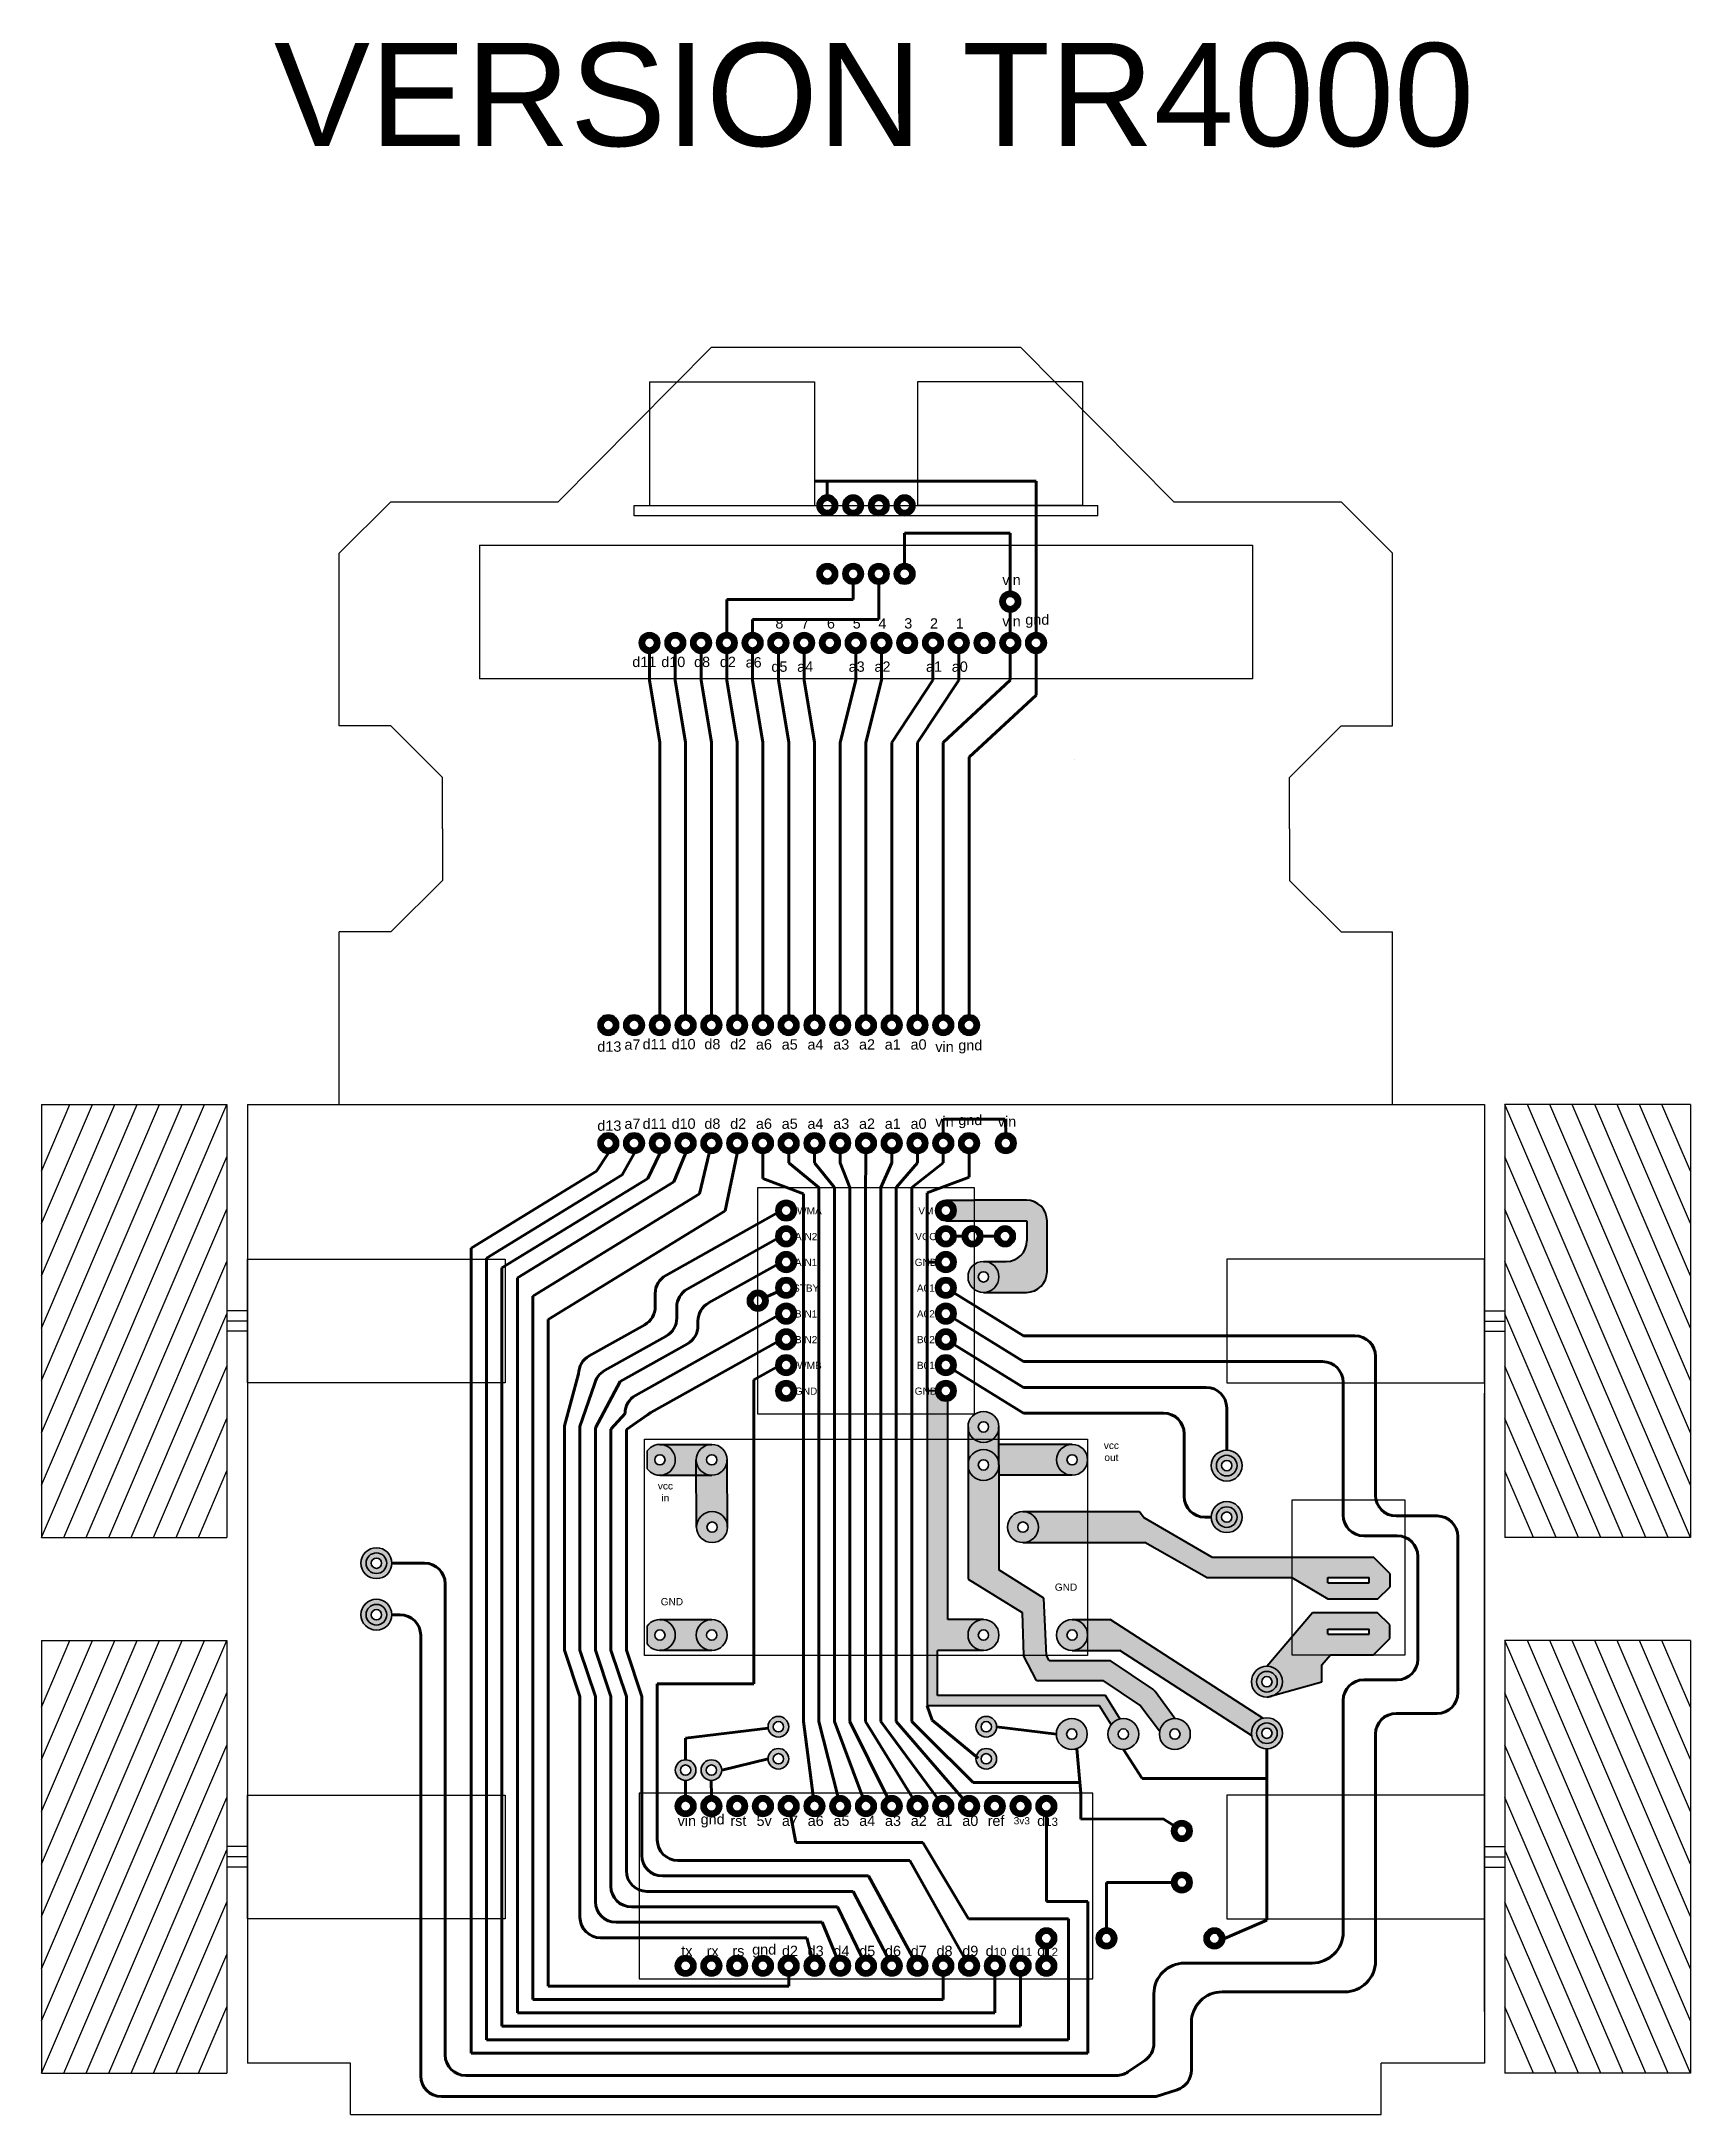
# Model space of a CAD drawing. Header units: millimetres. Extents: x 354 to 1075, y 97 to 298.
# Drawn here: x 915 to 1075, y 96.8 to 298 of the extents above; entities that cross this region are included whole.
import ezdxf

# ---------------------------------------------------------------- set-up
doc = ezdxf.new("R2010")
doc.units = ezdxf.units.MM
for name, color, linetype, lineweight in [('alimentacion', 110, 'Continuous', 40), ('ribetes', 12, 'Continuous', 100), ('TALADRO', 210, 'Continuous', 35)]:
    doc.layers.add(name, color=color, linetype=linetype, lineweight=lineweight)
for name, color, linetype in [('motores', 160, 'Continuous'), ('placas', 80, 'Continuous'), ('ruedas', 160, 'Continuous')]:
    doc.layers.add(name, color=color, linetype=linetype)
doc.styles.get("Standard").update_dxf_attribs({"font": 'arial.ttf'})

msp = doc.modelspace()

# ---------------------------------------------------------------- texts
at = {"insert": (936.17, 297.86), "char_height": 10, "attachment_point": 1}
msp.add_mtext_dynamic_manual_height_columns('\\pi1.35;VERSION TR4000', width=118.4299, gutter_width=12.5, heights=[0], dxfattribs=at)
at = {"layer": 'placas', "attachment_point": 5}
for s, insert, char_height in [('vin', (1009.08, 245.77), 1), ('8', (986.56, 241.54), 1), ('7', (989.06, 241.54), 1), ('6', (991.56, 241.54), 1), ('5', (994.06, 241.54), 1), ('4', (996.56, 241.54), 1), ('3', (999.06, 241.54), 1), ('2', (1001.56, 241.54), 1), ('1', (1004.06, 241.54), 1), ('vin', (1009.08, 241.76), 1), ('gnd', (1011.58, 241.76), 1), ('d11', (973.45, 237.8), 1), ('d10', (976.26, 237.8), 1), ('d8', (979.06, 237.8), 1), ('d2', (981.56, 237.8), 1), ('a6', (984.06, 237.76), 1), ('d5', (986.56, 237.34), 1), ('a4', (989.06, 237.34), 1), ('a3', (994.06, 237.34), 1), ('a2', (996.56, 237.34), 1), ('a1', (1001.56, 237.34), 1), ('a0', (1004.06, 237.34), 1), ('a7', (972.3, 200.67), 1), ('d11', (974.45, 200.71), 1), ('d10', (977.26, 200.71), 1), ('d8', (980.06, 200.71), 1), ('d2', (982.56, 200.71), 1), ('a6', (985.06, 200.68), 1), ('a5', (987.56, 200.68), 1), ('a4', (990.06, 200.68), 1), ('a3', (992.56, 200.68), 1), ('a2', (995.06, 200.68), 1), ('a1', (997.56, 200.68), 1), ('a0', (1000.06, 200.68), 1), ('gnd', (1005.08, 200.46), 1), ('d13', (970.06, 200.47), 1), ('vin', (1002.58, 200.46), 1), ('d13', (970.06, 192.8), 1), ('a7', (972.3, 192.99), 1), ('d11', (974.45, 192.99), 1), ('d10', (977.26, 192.99), 1), ('d8', (980.06, 192.99), 1), ('d2', (982.56, 192.99), 1), ('a6', (985.06, 192.99), 1), ('a5', (987.56, 192.99), 1), ('a4', (990.06, 192.99), 1), ('a3', (992.56, 192.99), 1), ('a2', (995.06, 192.99), 1), ('a1', (997.56, 192.99), 1), ('a0', (1000.06, 192.99), 1), ('vin', (1002.58, 193.21), 1), ('gnd', (1005.08, 193.21), 1), ('vin', (1008.64, 193.21), 1), ('PWMA', (989.15, 184.54), 0.7), ('VM', (1000.77, 184.54), 0.7), ('AIN2', (989.15, 182.04), 0.7), ('VCC', (1000.77, 182.04), 0.7), ('AIN1', (989.15, 179.54), 0.7), ('GND', (1000.77, 179.54), 0.7), ('STBY', (989.15, 177.04), 0.7), ('A01', (1000.77, 177.04), 0.7), ('BIN1', (989.15, 174.54), 0.7), ('A02', (1000.77, 174.54), 0.7), ('BIN2', (989.15, 172.04), 0.7), ('B02', (1000.77, 172.04), 0.7), ('PWMB', (989.15, 169.54), 0.7), ('B01', (1000.77, 169.54), 0.7), ('GND', (989.15, 167.04), 0.7), ('GND', (1000.77, 167.04), 0.7), ('vcc out', (1018.77, 161.19), 0.7), ('vcc in', (975.5, 157.27), 0.7), ('GND', (976.13, 146.61), 0.7), ('GND', (1014.37, 148.02), 0.7), ('vin', (977.58, 125.35), 1), ('gnd', (980.08, 125.35), 1), ('rst', (982.58, 125.35), 1), ('5v', (985.08, 125.35), 1), ('a7', (987.58, 125.35), 1), ('a6', (990.08, 125.35), 1), ('a5', (992.58, 125.35), 1), ('a4', (995.08, 125.35), 1), ('a3', (997.58, 125.35), 1), ('a2', (1000.08, 125.35), 1), ('a1', (1002.58, 125.35), 1), ('a0', (1005.08, 125.35), 1), ('ref', (1007.58, 125.35), 1), ('3v3', (1010.08, 125.35), 0.7), ('d{\\H0.8x;13}', (1012.58, 125.35), 1), ('tx', (977.58, 112.72), 1), ('rx', (980.08, 112.72), 1), ('rs', (982.58, 112.72), 1), ('gnd', (985.08, 112.72), 1), ('d2', (987.58, 112.72), 1), ('d3', (990.08, 112.72), 1), ('d4', (992.58, 112.72), 1), ('d5', (995.08, 112.72), 1), ('d6', (997.58, 112.72), 1), ('d7', (1000.08, 112.72), 1), ('d8', (1002.58, 112.72), 1), ('d9', (1005.08, 112.72), 1), ('d{\\H0.8x;10}', (1007.58, 112.72), 1), ('d{\\H0.8x;11}', (1010.08, 112.72), 1), ('d{\\H0.8x;12}', (1012.58, 112.72), 1)]:
    msp.add_mtext_dynamic_manual_height_columns(s, width=2.2173, gutter_width=12.5, heights=[0], dxfattribs=dict(at, insert=insert, char_height=char_height))

# ---------------------------------------------------------------- hatches: boundary and pattern name
at = {"layer": 'alimentacion'}
h = msp.add_hatch(color=256, dxfattribs=at)
h.dxf.hatch_style = 1
h.paths.add_polyline_path([(1012.53, 183.57, 0.414214), (1010.53, 185.57), (1005.46, 185.57), (1005.46, 183.57), (1010.57, 183.57), (1010.57, 181.63, -0.414214), (1008.57, 179.63), (1006.36, 179.63, -0.414214), (1007.86, 178.13, -0.414214), (1006.36, 176.63), (1008.31, 176.63), (1010.53, 176.63, 0.414214), (1012.53, 178.63)])
h.paths.add_polyline_path([(1005.46, 185.57), (1002.71, 185.57, -0.414214), (1003.71, 184.57, -0.414214), (1002.71, 183.57), (1005.03, 183.57), (1005.46, 183.57)])
h = msp.add_hatch(color=256, dxfattribs=at)
h.dxf.hatch_style = 1
h.paths.add_polyline_path([(1002.9, 166.09, -0.46975), (1001.71, 167.07), (1000.9, 167.07), (1000.9, 141.88), (1000.9, 136.5), (1017.62, 136.5), (1018.75, 134.7, -0.173629), (1019.61, 135.23), (1018.21, 137.5), (1001.9, 137.5), (1001.9, 141.88), (1006.36, 141.88, -0.414214), (1004.86, 143.38, -0.414214), (1006.36, 144.88), (1002.9, 144.88)])
h = msp.add_hatch(color=256, dxfattribs=at)
h.dxf.hatch_style = 1
h.paths.add_polyline_path([(1007.86, 163.57, 1), (1004.86, 163.57, 1)])
h.paths.add_polyline_path([(1005.86, 163.57, -1), (1006.86, 163.57, -1)], flags=16)
h.paths.add_polyline_path([(1007.86, 163.57, -1), (1004.86, 163.57), (1004.86, 159.88, -1), (1007.86, 159.88)])
h.paths.add_polyline_path([(1004.86, 159.88, 1), (1007.86, 159.88, 1)])
h.paths.add_polyline_path([(1006.86, 159.88, -1), (1005.86, 159.88, -1)], flags=16)
h = msp.add_hatch(color=256, dxfattribs=at)
h.dxf.hatch_style = 1
h.paths.add_polyline_path([(979.99, 161.88), (974.96, 161.88, -1), (974.96, 158.88), (979.99, 158.88, -0.414214), (978.49, 160.38, -0.414214)])
h.paths.add_polyline_path([(973.73, 161.24), (973.73, 159.52, 3.16825)])
h.paths.add_polyline_path([(975.46, 160.38, -1), (974.46, 160.38, -1)], flags=16)
h.paths.add_polyline_path([(978.49, 160.38, 0.414214), (979.99, 158.88, 0.414214), (981.49, 160.38, 1)])
h.paths.add_polyline_path([(980.49, 160.38, -1), (979.49, 160.38, -1)], flags=16)
h.paths.add_polyline_path([(973.73, 144.24), (973.73, 142.52, 3.16825)])
h.paths.add_polyline_path([(975.46, 143.38, -1), (974.46, 143.38, -1)], flags=16)
h.paths.add_polyline_path([(979.99, 144.88), (974.96, 144.88, -1), (974.96, 141.88), (979.99, 141.88, -0.414214), (978.49, 143.38, -0.414214)])
h.paths.add_polyline_path([(978.49, 143.38, 0.414214), (979.99, 141.88, 0.414214), (981.49, 143.38, 1)])
h.paths.add_polyline_path([(980.49, 143.38, -1), (979.49, 143.38, -1)], flags=16)
h = msp.add_hatch(color=256, dxfattribs=at)
h.dxf.hatch_style = 1
h.paths.add_polyline_path([(1016.46, 160.38, 1), (1013.46, 160.38, 1)])
h.paths.add_polyline_path([(1014.46, 160.38, -1), (1015.46, 160.38, -1)], flags=16)
h.paths.add_polyline_path([(1011.69, 153.85, 1), (1008.69, 153.85, 1)])
h.paths.add_polyline_path([(1009.69, 153.85, -1), (1010.69, 153.85, -1)], flags=16)
h.paths.add_polyline_path([(1004.86, 143.38, 1), (1007.86, 143.38, 1)])
h.paths.add_polyline_path([(1006.86, 143.38, -1), (1005.86, 143.38, -1)], flags=16)
h.paths.add_polyline_path([(1016.46, 143.38, 1), (1013.46, 143.38, 1)])
h.paths.add_polyline_path([(1014.46, 143.38, -1), (1015.46, 143.38, -1)], flags=16)
h = msp.add_hatch(color=256, dxfattribs=at)
h.dxf.hatch_style = 1
h.paths.add_polyline_path([(1013.46, 160.38, -0.414214), (1014.96, 161.88), (1007.86, 161.88), (1007.86, 159.88), (1007.86, 158.88), (1014.96, 158.88, -0.414214)])
h = msp.add_hatch(color=256, dxfattribs=at)
h.dxf.hatch_style = 1
h.paths.add_polyline_path([(981.53, 153.87), (981.49, 160.4, -0.417974), (979.99, 158.88), (978.5, 158.88), (978.53, 153.83, -1)])
h.paths.add_polyline_path([(978.53, 153.85, 1), (981.53, 153.85, 1)])
h.paths.add_polyline_path([(980.53, 153.85, 1), (979.53, 153.85, 1)], flags=16)
h = msp.add_hatch(color=256, dxfattribs=at)
h.dxf.hatch_style = 1
h.paths.add_polyline_path([(1007.86, 159.88, -1), (1004.86, 159.88), (1004.86, 148.8), (1010.13, 145.56), (1010.23, 141.38), (1011.49, 138.96), (1017.96, 138.96), (1021.52, 136.56), (1023.45, 134.04, -0.360652), (1024.93, 135.27), (1023.01, 137.91), (1022.78, 138.13), (1018.65, 140.9), (1012.73, 140.9), (1012.48, 141.38), (1012.22, 146.96), (1007.86, 149.69)])
h = msp.add_hatch(color=256, dxfattribs=at)
h.dxf.hatch_style = 1
h.paths.add_polyline_path([(1021.96, 154.74), (1021.5, 155.35), (1010.19, 155.35, -0.414214), (1011.69, 153.85, -0.414214), (1010.19, 152.35), (1022.01, 152.35), (1028, 148.95), (1036.28, 148.95), (1039.78, 146.89), (1044.63, 146.89), (1045.78, 148.03), (1045.78, 149.36), (1044.19, 150.95), (1036.28, 150.95), (1028.53, 150.95)])
h.paths.add_polyline_path([(1039.78, 148.95), (1043.78, 148.95), (1043.78, 148.45), (1039.78, 148.45)], flags=16)
h = msp.add_hatch(color=256, dxfattribs=at)
h.dxf.hatch_style = 1
h.paths.add_polyline_path([(1018.64, 144.88), (1014.96, 144.88, -0.414214), (1016.46, 143.38, -0.414214), (1014.96, 141.88), (1019.59, 141.88), (1032.37, 133.62, -0.038962), (1032.36, 133.85, -0.337974), (1033.46, 135.3)])
h = msp.add_hatch(color=256, dxfattribs=at)
h.dxf.hatch_style = 1
h.paths.add_polyline_path([(1040.02, 141.45), (1044.19, 141.45), (1045.78, 143.03), (1045.78, 144.36), (1044.57, 145.57), (1038.29, 145.57), (1033.86, 140.35, -0.414214), (1035.36, 138.85, -0.261174), (1034.64, 137.57), (1039.18, 138.85), (1039.18, 140.49)])
h.paths.add_polyline_path([(1039.78, 143.45), (1039.78, 143.95), (1043.78, 143.95), (1043.78, 143.45)], flags=16)
at = {"layer": 'TALADRO'}
h = msp.add_hatch(color=256, dxfattribs=at)
h.dxf.hatch_style = 1
h.paths.add_polyline_path([(992.21, 252.99, 1), (990.21, 252.99, 1)])
h.paths.add_polyline_path([(990.71, 252.99, -1), (991.71, 252.99, -1)], flags=16)
h = msp.add_hatch(color=256, dxfattribs=at)
h.dxf.hatch_style = 1
h.paths.add_polyline_path([(994.71, 252.99, 1), (992.71, 252.99, 1)])
h.paths.add_polyline_path([(993.21, 252.99, -1), (994.21, 252.99, -1)], flags=16)
h = msp.add_hatch(color=256, dxfattribs=at)
h.dxf.hatch_style = 1
h.paths.add_polyline_path([(997.21, 252.99, 1), (995.21, 252.99, 1)])
h.paths.add_polyline_path([(995.71, 252.99, -1), (996.71, 252.99, -1)], flags=16)
h = msp.add_hatch(color=256, dxfattribs=at)
h.dxf.hatch_style = 1
h.paths.add_polyline_path([(999.71, 252.99, 1), (997.71, 252.99, 1)])
h.paths.add_polyline_path([(998.21, 252.99, -1), (999.21, 252.99, -1)], flags=16)
h = msp.add_hatch(color=256, dxfattribs=at)
h.dxf.hatch_style = 1
h.paths.add_polyline_path([(992.21, 246.35, 1), (990.21, 246.35, 1)])
h.paths.add_polyline_path([(991.71, 246.35, 1), (990.71, 246.35, 1)], flags=16)
h = msp.add_hatch(color=256, dxfattribs=at)
h.dxf.hatch_style = 1
h.paths.add_polyline_path([(994.71, 246.35, 1), (992.71, 246.35, 1)])
h.paths.add_polyline_path([(994.21, 246.35, 1), (993.21, 246.35, 1)], flags=16)
h = msp.add_hatch(color=256, dxfattribs=at)
h.dxf.hatch_style = 1
h.paths.add_polyline_path([(997.21, 246.35, 1), (995.21, 246.35, 1)])
h.paths.add_polyline_path([(996.71, 246.35, 1), (995.71, 246.35, 1)], flags=16)
h = msp.add_hatch(color=256, dxfattribs=at)
h.dxf.hatch_style = 1
h.paths.add_polyline_path([(999.71, 246.35, 1), (997.71, 246.35, 1)])
h.paths.add_polyline_path([(999.21, 246.35, 1), (998.21, 246.35, 1)], flags=16)
h = msp.add_hatch(color=256, dxfattribs=at)
h.dxf.hatch_style = 1
h.paths.add_polyline_path([(1009.96, 243.66, 1), (1007.96, 243.66, 1)])
h.paths.add_polyline_path([(1009.46, 243.66, 1), (1008.46, 243.66, 1)], flags=16)
h = msp.add_hatch(color=256, dxfattribs=at)
h.dxf.hatch_style = 1
h.paths.add_polyline_path([(974.96, 239.65, 1), (972.96, 239.65, 1)])
h.paths.add_polyline_path([(974.46, 239.65, 1), (973.46, 239.65, 1)], flags=16)
h = msp.add_hatch(color=256, dxfattribs=at)
h.dxf.hatch_style = 1
h.paths.add_polyline_path([(977.46, 239.65, 1), (975.46, 239.65, 1)])
h.paths.add_polyline_path([(976.96, 239.65, 1), (975.96, 239.65, 1)], flags=16)
h = msp.add_hatch(color=256, dxfattribs=at)
h.dxf.hatch_style = 1
h.paths.add_polyline_path([(979.96, 239.65, 1), (977.96, 239.65, 1)])
h.paths.add_polyline_path([(979.46, 239.65, 1), (978.46, 239.65, 1)], flags=16)
h = msp.add_hatch(color=256, dxfattribs=at)
h.dxf.hatch_style = 1
h.paths.add_polyline_path([(982.46, 239.65, 1), (980.46, 239.65, 1)])
h.paths.add_polyline_path([(981.96, 239.65, 1), (980.96, 239.65, 1)], flags=16)
h = msp.add_hatch(color=256, dxfattribs=at)
h.dxf.hatch_style = 1
h.paths.add_polyline_path([(984.96, 239.65, 1), (982.96, 239.65, 1)])
h.paths.add_polyline_path([(984.46, 239.65, 1), (983.46, 239.65, 1)], flags=16)
h = msp.add_hatch(color=256, dxfattribs=at)
h.dxf.hatch_style = 1
h.paths.add_polyline_path([(987.46, 239.65, 1), (985.46, 239.65, 1)])
h.paths.add_polyline_path([(986.96, 239.65, 1), (985.96, 239.65, 1)], flags=16)
h = msp.add_hatch(color=256, dxfattribs=at)
h.dxf.hatch_style = 1
h.paths.add_polyline_path([(989.96, 239.65, 1), (987.96, 239.65, 1)])
h.paths.add_polyline_path([(989.46, 239.65, 1), (988.46, 239.65, 1)], flags=16)
h = msp.add_hatch(color=256, dxfattribs=at)
h.dxf.hatch_style = 1
h.paths.add_polyline_path([(992.46, 239.65, 1), (990.46, 239.65, 1)])
h.paths.add_polyline_path([(991.96, 239.65, 1), (990.96, 239.65, 1)], flags=16)
h = msp.add_hatch(color=256, dxfattribs=at)
h.dxf.hatch_style = 1
h.paths.add_polyline_path([(994.96, 239.65, 1), (992.96, 239.65, 1)])
h.paths.add_polyline_path([(994.46, 239.65, 1), (993.46, 239.65, 1)], flags=16)
h = msp.add_hatch(color=256, dxfattribs=at)
h.dxf.hatch_style = 1
h.paths.add_polyline_path([(997.46, 239.65, 1), (995.46, 239.65, 1)])
h.paths.add_polyline_path([(996.96, 239.65, 1), (995.96, 239.65, 1)], flags=16)
h = msp.add_hatch(color=256, dxfattribs=at)
h.dxf.hatch_style = 1
h.paths.add_polyline_path([(999.96, 239.65, 1), (997.96, 239.65, 1)])
h.paths.add_polyline_path([(999.46, 239.65, 1), (998.46, 239.65, 1)], flags=16)
h = msp.add_hatch(color=256, dxfattribs=at)
h.dxf.hatch_style = 1
h.paths.add_polyline_path([(1002.46, 239.65, 1), (1000.46, 239.65, 1)])
h.paths.add_polyline_path([(1001.96, 239.65, 1), (1000.96, 239.65, 1)], flags=16)
h = msp.add_hatch(color=256, dxfattribs=at)
h.dxf.hatch_style = 1
h.paths.add_polyline_path([(1004.96, 239.65, 1), (1002.96, 239.65, 1)])
h.paths.add_polyline_path([(1004.46, 239.65, 1), (1003.46, 239.65, 1)], flags=16)
h = msp.add_hatch(color=256, dxfattribs=at)
h.dxf.hatch_style = 1
h.paths.add_polyline_path([(1007.46, 239.65, 1), (1005.46, 239.65, 1)])
h.paths.add_polyline_path([(1006.96, 239.65, 1), (1005.96, 239.65, 1)], flags=16)
h = msp.add_hatch(color=256, dxfattribs=at)
h.dxf.hatch_style = 1
h.paths.add_polyline_path([(1009.96, 239.65, 1), (1007.96, 239.65, 1)])
h.paths.add_polyline_path([(1009.46, 239.65, 1), (1008.46, 239.65, 1)], flags=16)
h = msp.add_hatch(color=256, dxfattribs=at)
h.dxf.hatch_style = 1
h.paths.add_polyline_path([(1012.46, 239.65, 1), (1010.46, 239.65, 1)])
h.paths.add_polyline_path([(1011.96, 239.65, 1), (1010.96, 239.65, 1)], flags=16)
h = msp.add_hatch(color=256, dxfattribs=at)
h.dxf.hatch_style = 1
h.paths.add_polyline_path([(970.96, 202.56, 1), (968.96, 202.56, 1)])
h.paths.add_polyline_path([(969.46, 202.56, -1), (970.46, 202.56, -1)], flags=16)
h = msp.add_hatch(color=256, dxfattribs=at)
h.dxf.hatch_style = 1
h.paths.add_polyline_path([(973.46, 202.56, 1), (971.46, 202.56, 1)])
h.paths.add_polyline_path([(971.96, 202.56, -1), (972.96, 202.56, -1)], flags=16)
h = msp.add_hatch(color=256, dxfattribs=at)
h.dxf.hatch_style = 1
h.paths.add_polyline_path([(975.96, 202.56, 1), (973.96, 202.56, 1)])
h.paths.add_polyline_path([(974.46, 202.56, -1), (975.46, 202.56, -1)], flags=16)
h = msp.add_hatch(color=256, dxfattribs=at)
h.dxf.hatch_style = 1
h.paths.add_polyline_path([(978.46, 202.56, 1), (976.46, 202.56, 1)])
h.paths.add_polyline_path([(976.96, 202.56, -1), (977.96, 202.56, -1)], flags=16)
h = msp.add_hatch(color=256, dxfattribs=at)
h.dxf.hatch_style = 1
h.paths.add_polyline_path([(980.96, 202.56, 1), (978.96, 202.56, 1)])
h.paths.add_polyline_path([(979.46, 202.56, -1), (980.46, 202.56, -1)], flags=16)
h = msp.add_hatch(color=256, dxfattribs=at)
h.dxf.hatch_style = 1
h.paths.add_polyline_path([(983.46, 202.56, 1), (981.46, 202.56, 1)])
h.paths.add_polyline_path([(981.96, 202.56, -1), (982.96, 202.56, -1)], flags=16)
h = msp.add_hatch(color=256, dxfattribs=at)
h.dxf.hatch_style = 1
h.paths.add_polyline_path([(983.96, 202.56, 1), (985.96, 202.56, 1)])
h.paths.add_polyline_path([(985.46, 202.56, -1), (984.46, 202.56, -1)], flags=16)
h = msp.add_hatch(color=256, dxfattribs=at)
h.dxf.hatch_style = 1
h.paths.add_polyline_path([(986.46, 202.56, 1), (988.46, 202.56, 1)])
h.paths.add_polyline_path([(987.96, 202.56, -1), (986.96, 202.56, -1)], flags=16)
h = msp.add_hatch(color=256, dxfattribs=at)
h.dxf.hatch_style = 1
h.paths.add_polyline_path([(988.96, 202.56, 1), (990.96, 202.56, 1)])
h.paths.add_polyline_path([(990.46, 202.56, -1), (989.46, 202.56, -1)], flags=16)
h = msp.add_hatch(color=256, dxfattribs=at)
h.dxf.hatch_style = 1
h.paths.add_polyline_path([(991.46, 202.56, 1), (993.46, 202.56, 1)])
h.paths.add_polyline_path([(992.96, 202.56, -1), (991.96, 202.56, -1)], flags=16)
h = msp.add_hatch(color=256, dxfattribs=at)
h.dxf.hatch_style = 1
h.paths.add_polyline_path([(993.96, 202.56, 1), (995.96, 202.56, 1)])
h.paths.add_polyline_path([(995.46, 202.56, -1), (994.46, 202.56, -1)], flags=16)
h = msp.add_hatch(color=256, dxfattribs=at)
h.dxf.hatch_style = 1
h.paths.add_polyline_path([(996.46, 202.56, 1), (998.46, 202.56, 1)])
h.paths.add_polyline_path([(997.96, 202.56, -1), (996.96, 202.56, -1)], flags=16)
h = msp.add_hatch(color=256, dxfattribs=at)
h.dxf.hatch_style = 1
h.paths.add_polyline_path([(998.96, 202.56, 1), (1000.96, 202.56, 1)])
h.paths.add_polyline_path([(1000.46, 202.56, -1), (999.46, 202.56, -1)], flags=16)
h = msp.add_hatch(color=256, dxfattribs=at)
h.dxf.hatch_style = 1
h.paths.add_polyline_path([(1001.46, 202.56, 1), (1003.46, 202.56, 1)])
h.paths.add_polyline_path([(1002.96, 202.56, -1), (1001.96, 202.56, -1)], flags=16)
h = msp.add_hatch(color=256, dxfattribs=at)
h.dxf.hatch_style = 1
h.paths.add_polyline_path([(1003.96, 202.56, 1), (1005.96, 202.56, 1)])
h.paths.add_polyline_path([(1005.46, 202.56, -1), (1004.46, 202.56, -1)], flags=16)
h = msp.add_hatch(color=256, dxfattribs=at)
h.dxf.hatch_style = 1
h.paths.add_polyline_path([(970.96, 191.11, 1), (968.96, 191.11, 1)])
h.paths.add_polyline_path([(969.46, 191.11, -1), (970.46, 191.11, -1)], flags=16)
h = msp.add_hatch(color=256, dxfattribs=at)
h.dxf.hatch_style = 1
h.paths.add_polyline_path([(973.46, 191.11, 1), (971.46, 191.11, 1)])
h.paths.add_polyline_path([(971.96, 191.11, -1), (972.96, 191.11, -1)], flags=16)
h = msp.add_hatch(color=256, dxfattribs=at)
h.dxf.hatch_style = 1
h.paths.add_polyline_path([(975.96, 191.11, 1), (973.96, 191.11, 1)])
h.paths.add_polyline_path([(974.46, 191.11, -1), (975.46, 191.11, -1)], flags=16)
h = msp.add_hatch(color=256, dxfattribs=at)
h.dxf.hatch_style = 1
h.paths.add_polyline_path([(978.46, 191.11, 1), (976.46, 191.11, 1)])
h.paths.add_polyline_path([(976.96, 191.11, -1), (977.96, 191.11, -1)], flags=16)
h = msp.add_hatch(color=256, dxfattribs=at)
h.dxf.hatch_style = 1
h.paths.add_polyline_path([(980.96, 191.11, 1), (978.96, 191.11, 1)])
h.paths.add_polyline_path([(979.46, 191.11, -1), (980.46, 191.11, -1)], flags=16)
h = msp.add_hatch(color=256, dxfattribs=at)
h.dxf.hatch_style = 1
h.paths.add_polyline_path([(983.46, 191.11, 1), (981.46, 191.11, 1)])
h.paths.add_polyline_path([(981.96, 191.11, -1), (982.96, 191.11, -1)], flags=16)
h = msp.add_hatch(color=256, dxfattribs=at)
h.dxf.hatch_style = 1
h.paths.add_polyline_path([(985.96, 191.11, 1), (983.96, 191.11, 1)])
h.paths.add_polyline_path([(984.46, 191.11, -1), (985.46, 191.11, -1)], flags=16)
h = msp.add_hatch(color=256, dxfattribs=at)
h.dxf.hatch_style = 1
h.paths.add_polyline_path([(988.46, 191.11, 1), (986.46, 191.11, 1)])
h.paths.add_polyline_path([(986.96, 191.11, -1), (987.96, 191.11, -1)], flags=16)
h = msp.add_hatch(color=256, dxfattribs=at)
h.dxf.hatch_style = 1
h.paths.add_polyline_path([(990.96, 191.11, 1), (988.96, 191.11, 1)])
h.paths.add_polyline_path([(989.46, 191.11, -1), (990.46, 191.11, -1)], flags=16)
h = msp.add_hatch(color=256, dxfattribs=at)
h.dxf.hatch_style = 1
h.paths.add_polyline_path([(993.46, 191.11, 1), (991.46, 191.11, 1)])
h.paths.add_polyline_path([(991.96, 191.11, -1), (992.96, 191.11, -1)], flags=16)
h = msp.add_hatch(color=256, dxfattribs=at)
h.dxf.hatch_style = 1
h.paths.add_polyline_path([(995.96, 191.11, 1), (993.96, 191.11, 1)])
h.paths.add_polyline_path([(994.46, 191.11, -1), (995.46, 191.11, -1)], flags=16)
h = msp.add_hatch(color=256, dxfattribs=at)
h.dxf.hatch_style = 1
h.paths.add_polyline_path([(998.46, 191.11, 1), (996.46, 191.11, 1)])
h.paths.add_polyline_path([(996.96, 191.11, -1), (997.96, 191.11, -1)], flags=16)
h = msp.add_hatch(color=256, dxfattribs=at)
h.dxf.hatch_style = 1
h.paths.add_polyline_path([(1000.96, 191.11, 1), (998.96, 191.11, 1)])
h.paths.add_polyline_path([(999.46, 191.11, -1), (1000.46, 191.11, -1)], flags=16)
h = msp.add_hatch(color=256, dxfattribs=at)
h.dxf.hatch_style = 1
h.paths.add_polyline_path([(1003.46, 191.11, 1), (1001.46, 191.11, 1)])
h.paths.add_polyline_path([(1001.96, 191.11, -1), (1002.96, 191.11, -1)], flags=16)
h = msp.add_hatch(color=256, dxfattribs=at)
h.dxf.hatch_style = 1
h.paths.add_polyline_path([(1005.96, 191.11, 1), (1003.96, 191.11, 1)])
h.paths.add_polyline_path([(1004.46, 191.11, -1), (1005.46, 191.11, -1)], flags=16)
h = msp.add_hatch(color=256, dxfattribs=at)
h.dxf.hatch_style = 1
h.paths.add_polyline_path([(1009.53, 191.11, 1), (1007.53, 191.11, 1)])
h.paths.add_polyline_path([(1008.03, 191.11, -1), (1009.03, 191.11, -1)], flags=16)
h = msp.add_hatch(color=256, dxfattribs=at)
h.dxf.hatch_style = 1
h.paths.add_polyline_path([(988.21, 184.57, 1), (986.21, 184.57, 1)])
h.paths.add_polyline_path([(986.71, 184.57, -1), (987.71, 184.57, -1)], flags=16)
h = msp.add_hatch(color=256, dxfattribs=at)
h.dxf.hatch_style = 1
h.paths.add_polyline_path([(1003.71, 184.57, 1), (1001.71, 184.57, 1)])
h.paths.add_polyline_path([(1002.21, 184.57, -1), (1003.21, 184.57, -1)], flags=16)
h = msp.add_hatch(color=256, dxfattribs=at)
h.dxf.hatch_style = 1
h.paths.add_polyline_path([(988.21, 182.07, 1), (986.21, 182.07, 1)])
h.paths.add_polyline_path([(986.71, 182.07, -1), (987.71, 182.07, -1)], flags=16)
h = msp.add_hatch(color=256, dxfattribs=at)
h.dxf.hatch_style = 1
h.paths.add_polyline_path([(1003.71, 182.07, 1), (1001.71, 182.07, 1)])
h.paths.add_polyline_path([(1002.21, 182.07, -1), (1003.21, 182.07, -1)], flags=16)
h = msp.add_hatch(color=256, dxfattribs=at)
h.dxf.hatch_style = 1
h.paths.add_polyline_path([(1006.3, 182.07, 1), (1004.3, 182.07, 1)])
h.paths.add_polyline_path([(1004.8, 182.07, -1), (1005.8, 182.07, -1)], flags=16)
h = msp.add_hatch(color=256, dxfattribs=at)
h.dxf.hatch_style = 1
h.paths.add_polyline_path([(1009.45, 182.07, 1), (1007.45, 182.07, 1)])
h.paths.add_polyline_path([(1007.95, 182.07, -1), (1008.95, 182.07, -1)], flags=16)
h = msp.add_hatch(color=256, dxfattribs=at)
h.dxf.hatch_style = 1
h.paths.add_polyline_path([(988.21, 179.57, 1), (986.21, 179.57, 1)])
h.paths.add_polyline_path([(986.71, 179.57, -1), (987.71, 179.57, -1)], flags=16)
h = msp.add_hatch(color=256, dxfattribs=at)
h.dxf.hatch_style = 1
h.paths.add_polyline_path([(1003.71, 179.57, 1), (1001.71, 179.57, 1)])
h.paths.add_polyline_path([(1002.21, 179.57, -1), (1003.21, 179.57, -1)], flags=16)
h = msp.add_hatch(color=256, dxfattribs=at)
h.dxf.hatch_style = 1
h.paths.add_polyline_path([(1005.46, 179.34), (1005.46, 176.93, 0.61711), (1007.86, 178.13, 0.61711)])
h.paths.add_polyline_path([(1005.86, 178.13, -1), (1006.86, 178.13, -1)], flags=16)
h.paths.add_polyline_path([(1005.46, 179.34, 0.236774), (1004.86, 178.13, 0.236774), (1005.46, 176.93)])
h = msp.add_hatch(color=256, dxfattribs=at)
h.dxf.hatch_style = 1
h.paths.add_polyline_path([(988.21, 177.07, 1), (986.21, 177.07, 1)])
h.paths.add_polyline_path([(986.71, 177.07, -1), (987.71, 177.07, -1)], flags=16)
h = msp.add_hatch(color=256, dxfattribs=at)
h.dxf.hatch_style = 1
h.paths.add_polyline_path([(1003.71, 177.07, 1), (1001.71, 177.07, 1)])
h.paths.add_polyline_path([(1002.21, 177.07, -1), (1003.21, 177.07, -1)], flags=16)
h = msp.add_hatch(color=256, dxfattribs=at)
h.dxf.hatch_style = 1
h.paths.add_polyline_path([(985.46, 175.82, 1), (983.46, 175.82, 1)])
h.paths.add_polyline_path([(983.96, 175.82, -1), (984.96, 175.82, -1)], flags=16)
h = msp.add_hatch(color=256, dxfattribs=at)
h.dxf.hatch_style = 1
h.paths.add_polyline_path([(988.21, 174.57, 1), (986.21, 174.57, 1)])
h.paths.add_polyline_path([(986.71, 174.57, -1), (987.71, 174.57, -1)], flags=16)
h = msp.add_hatch(color=256, dxfattribs=at)
h.dxf.hatch_style = 1
h.paths.add_polyline_path([(1003.71, 174.57, 1), (1001.71, 174.57, 1)])
h.paths.add_polyline_path([(1002.21, 174.57, -1), (1003.21, 174.57, -1)], flags=16)
h = msp.add_hatch(color=256, dxfattribs=at)
h.dxf.hatch_style = 1
h.paths.add_polyline_path([(988.21, 172.07, 1), (986.21, 172.07, 1)])
h.paths.add_polyline_path([(986.71, 172.07, -1), (987.71, 172.07, -1)], flags=16)
h = msp.add_hatch(color=256, dxfattribs=at)
h.dxf.hatch_style = 1
h.paths.add_polyline_path([(1003.71, 172.07, 1), (1001.71, 172.07, 1)])
h.paths.add_polyline_path([(1002.21, 172.07, -1), (1003.21, 172.07, -1)], flags=16)
h = msp.add_hatch(color=256, dxfattribs=at)
h.dxf.hatch_style = 1
h.paths.add_polyline_path([(988.21, 169.57, 1), (986.21, 169.57, 1)])
h.paths.add_polyline_path([(986.71, 169.57, -1), (987.71, 169.57, -1)], flags=16)
h = msp.add_hatch(color=256, dxfattribs=at)
h.dxf.hatch_style = 1
h.paths.add_polyline_path([(1003.71, 169.57, 1), (1001.71, 169.57, 1)])
h.paths.add_polyline_path([(1002.21, 169.57, -1), (1003.21, 169.57, -1)], flags=16)
h = msp.add_hatch(color=256, dxfattribs=at)
h.dxf.hatch_style = 1
h.paths.add_polyline_path([(988.21, 167.07, 1), (986.21, 167.07, 1)])
h.paths.add_polyline_path([(986.71, 167.07, -1), (987.71, 167.07, -1)], flags=16)
h = msp.add_hatch(color=256, dxfattribs=at)
h.dxf.hatch_style = 1
h.paths.add_polyline_path([(1003.71, 167.07, 1), (1001.71, 167.07, 1)])
h.paths.add_polyline_path([(1002.21, 167.07, -1), (1003.21, 167.07, -1)], flags=16)
h = msp.add_hatch(color=256, dxfattribs=at)
h.dxf.hatch_style = 1
h.paths.add_polyline_path([(1028.96, 159.82, -0.414214), (1029.96, 160.82), (1029.96, 161.32, 0.414214), (1028.46, 159.82, 1), (1031.46, 159.82, 0.414214), (1029.96, 161.32), (1029.96, 160.82, -0.414214), (1030.96, 159.82, -1)])
h.paths.add_polyline_path([(1030.96, 154.82, -1), (1028.96, 154.82), (1028.46, 154.82, 1), (1031.46, 154.82, 1), (1028.46, 154.82), (1028.96, 154.82, -1)])
h = msp.add_hatch(color=256, dxfattribs=at)
h.dxf.hatch_style = 1
h.paths.add_polyline_path([(1030.96, 159.82, 1), (1028.96, 159.82, 1)])
h.paths.add_polyline_path([(1030.46, 159.82, 1), (1029.46, 159.82, 1)], flags=16)
h.paths.add_polyline_path([(1030.96, 154.82, 1), (1028.96, 154.82, 1)])
h.paths.add_polyline_path([(1030.46, 154.82, 1), (1029.46, 154.82, 1)], flags=16)
h = msp.add_hatch(color=256, dxfattribs=at)
h.dxf.hatch_style = 1
h.paths.add_polyline_path([(946.46, 150.35, -0.414214), (947.46, 151.35), (947.46, 151.85, 0.414214), (945.96, 150.35, 1), (948.96, 150.35, 0.414214), (947.46, 151.85), (947.46, 151.35, -0.414214), (948.46, 150.35, -1)])
h.paths.add_polyline_path([(948.46, 145.35, -1), (946.46, 145.35), (945.96, 145.35, 1), (948.96, 145.35, 1), (945.96, 145.35), (946.46, 145.35, -1)])
h = msp.add_hatch(color=256, dxfattribs=at)
h.dxf.hatch_style = 1
h.paths.add_polyline_path([(948.46, 150.35, 1), (946.46, 150.35, 1)])
h.paths.add_polyline_path([(947.96, 150.35, 1), (946.96, 150.35, 1)], flags=16)
h.paths.add_polyline_path([(948.46, 145.35, 1), (946.46, 145.35, 1)])
h.paths.add_polyline_path([(947.96, 145.35, 1), (946.96, 145.35, 1)], flags=16)
h = msp.add_hatch(color=256, dxfattribs=at)
h.dxf.hatch_style = 1
h.paths.add_polyline_path([(1032.86, 138.85, -0.414214), (1033.86, 139.85), (1033.86, 140.35, 0.414214), (1032.36, 138.85, 1), (1035.36, 138.85, 0.414214), (1033.86, 140.35), (1033.86, 139.85, -0.414214), (1034.86, 138.85, -1)])
h.paths.add_polyline_path([(1034.86, 133.85, -1), (1032.86, 133.85), (1032.36, 133.85, 1), (1035.36, 133.85, 1), (1032.36, 133.85), (1032.86, 133.85, -1)])
h = msp.add_hatch(color=256, dxfattribs=at)
h.dxf.hatch_style = 1
h.paths.add_polyline_path([(1034.86, 138.85, 1), (1032.86, 138.85, 1)])
h.paths.add_polyline_path([(1034.36, 138.85, 1), (1033.36, 138.85, 1)], flags=16)
h.paths.add_polyline_path([(1034.86, 133.85, 1), (1032.86, 133.85, 1)])
h.paths.add_polyline_path([(1034.36, 133.85, 1), (1033.36, 133.85, 1)], flags=16)
h = msp.add_hatch(color=256, dxfattribs=at)
h.dxf.hatch_style = 1
h.paths.add_polyline_path([(976.46, 130.27, 1), (978.46, 130.27, 1)])
h.paths.add_polyline_path([(977.96, 130.27, -1), (976.96, 130.27, -1)], flags=16)
h.paths.add_polyline_path([(980.96, 130.27, 1), (978.96, 130.27, 1)])
h.paths.add_polyline_path([(979.46, 130.27, -1), (980.46, 130.27, -1)], flags=16)
h.paths.add_polyline_path([(987.46, 131.37, 1), (985.46, 131.37, 1)])
h.paths.add_polyline_path([(986.96, 131.37, 1), (985.96, 131.37, 1)], flags=16)
h.paths.add_polyline_path([(985.46, 134.48, 1), (987.46, 134.48, 1)])
h.paths.add_polyline_path([(985.96, 134.48, -1), (986.96, 134.48, -1)], flags=16)
h.paths.add_polyline_path([(1005.63, 134.48, 1), (1007.63, 134.48, 1)])
h.paths.add_polyline_path([(1006.13, 134.48, -1), (1007.13, 134.48, -1)], flags=16)
h.paths.add_polyline_path([(1005.63, 131.37, 1), (1007.63, 131.37, 1)])
h.paths.add_polyline_path([(1006.13, 131.37, 1), (1007.13, 131.37, 1)], flags=16)
h = msp.add_hatch(color=256, dxfattribs=at)
h.dxf.hatch_style = 1
h.paths.add_polyline_path([(1013.43, 133.77, 1), (1016.43, 133.77, 1)])
h.paths.add_polyline_path([(1015.43, 133.77, 1), (1014.43, 133.77, 1)], flags=16)
h.paths.add_polyline_path([(1021.43, 133.77, 1), (1018.43, 133.77, 1)])
h.paths.add_polyline_path([(1020.43, 133.77, 1), (1019.43, 133.77, 1)], flags=16)
h.paths.add_polyline_path([(1026.43, 133.77, 1), (1023.43, 133.77, 1)])
h.paths.add_polyline_path([(1025.43, 133.77, -1), (1024.43, 133.77, -1)], flags=16)
h = msp.add_hatch(color=256, dxfattribs=at)
h.dxf.hatch_style = 1
h.paths.add_polyline_path([(978.46, 126.78, 1), (976.46, 126.78, 1)])
h.paths.add_polyline_path([(977.96, 126.78, 1), (976.96, 126.78, 1)], flags=16)
h = msp.add_hatch(color=256, dxfattribs=at)
h.dxf.hatch_style = 1
h.paths.add_polyline_path([(980.96, 126.78, 1), (978.96, 126.78, 1)])
h.paths.add_polyline_path([(980.46, 126.78, 1), (979.46, 126.78, 1)], flags=16)
h = msp.add_hatch(color=256, dxfattribs=at)
h.dxf.hatch_style = 1
h.paths.add_polyline_path([(983.46, 126.78, 1), (981.46, 126.78, 1)])
h.paths.add_polyline_path([(982.96, 126.78, 1), (981.96, 126.78, 1)], flags=16)
h = msp.add_hatch(color=256, dxfattribs=at)
h.dxf.hatch_style = 1
h.paths.add_polyline_path([(985.96, 126.78, 1), (983.96, 126.78, 1)])
h.paths.add_polyline_path([(985.46, 126.78, 1), (984.46, 126.78, 1)], flags=16)
h = msp.add_hatch(color=256, dxfattribs=at)
h.dxf.hatch_style = 1
h.paths.add_polyline_path([(988.46, 126.78, 1), (986.46, 126.78, 1)])
h.paths.add_polyline_path([(987.96, 126.78, 1), (986.96, 126.78, 1)], flags=16)
h = msp.add_hatch(color=256, dxfattribs=at)
h.dxf.hatch_style = 1
h.paths.add_polyline_path([(990.96, 126.78, 1), (988.96, 126.78, 1)])
h.paths.add_polyline_path([(990.46, 126.78, 1), (989.46, 126.78, 1)], flags=16)
h = msp.add_hatch(color=256, dxfattribs=at)
h.dxf.hatch_style = 1
h.paths.add_polyline_path([(993.46, 126.78, 1), (991.46, 126.78, 1)])
h.paths.add_polyline_path([(992.96, 126.78, 1), (991.96, 126.78, 1)], flags=16)
h = msp.add_hatch(color=256, dxfattribs=at)
h.dxf.hatch_style = 1
h.paths.add_polyline_path([(995.96, 126.78, 1), (993.96, 126.78, 1)])
h.paths.add_polyline_path([(995.46, 126.78, 1), (994.46, 126.78, 1)], flags=16)
h = msp.add_hatch(color=256, dxfattribs=at)
h.dxf.hatch_style = 1
h.paths.add_polyline_path([(998.46, 126.78, 1), (996.46, 126.78, 1)])
h.paths.add_polyline_path([(997.96, 126.78, 1), (996.96, 126.78, 1)], flags=16)
h = msp.add_hatch(color=256, dxfattribs=at)
h.dxf.hatch_style = 1
h.paths.add_polyline_path([(1000.96, 126.78, 1), (998.96, 126.78, 1)])
h.paths.add_polyline_path([(1000.46, 126.78, 1), (999.46, 126.78, 1)], flags=16)
h = msp.add_hatch(color=256, dxfattribs=at)
h.dxf.hatch_style = 1
h.paths.add_polyline_path([(1003.46, 126.78, 1), (1001.46, 126.78, 1)])
h.paths.add_polyline_path([(1002.96, 126.78, 1), (1001.96, 126.78, 1)], flags=16)
h = msp.add_hatch(color=256, dxfattribs=at)
h.dxf.hatch_style = 1
h.paths.add_polyline_path([(1005.96, 126.78, 1), (1003.96, 126.78, 1)])
h.paths.add_polyline_path([(1005.46, 126.78, 1), (1004.46, 126.78, 1)], flags=16)
h = msp.add_hatch(color=256, dxfattribs=at)
h.dxf.hatch_style = 1
h.paths.add_polyline_path([(1008.46, 126.78, 1), (1006.46, 126.78, 1)])
h.paths.add_polyline_path([(1007.96, 126.78, 1), (1006.96, 126.78, 1)], flags=16)
h = msp.add_hatch(color=256, dxfattribs=at)
h.dxf.hatch_style = 1
h.paths.add_polyline_path([(1010.96, 126.78, 1), (1008.96, 126.78, 1)])
h.paths.add_polyline_path([(1010.46, 126.78, 1), (1009.46, 126.78, 1)], flags=16)
h = msp.add_hatch(color=256, dxfattribs=at)
h.dxf.hatch_style = 1
h.paths.add_polyline_path([(1013.46, 126.78, 1), (1011.46, 126.78, 1)])
h.paths.add_polyline_path([(1012.96, 126.78, 1), (1011.96, 126.78, 1)], flags=16)
h = msp.add_hatch(color=256, dxfattribs=at)
h.dxf.hatch_style = 1
h.paths.add_polyline_path([(1026.61, 124.37, 1), (1024.61, 124.37, 1)])
h.paths.add_polyline_path([(1026.11, 124.37, 1), (1025.11, 124.37, 1)], flags=16)
h = msp.add_hatch(color=256, dxfattribs=at)
h.dxf.hatch_style = 1
h.paths.add_polyline_path([(1026.61, 119.37, 1), (1024.61, 119.37, 1)])
h.paths.add_polyline_path([(1026.11, 119.37, 1), (1025.11, 119.37, 1)], flags=16)
h = msp.add_hatch(color=256, dxfattribs=at)
h.dxf.hatch_style = 1
h.paths.add_polyline_path([(1013.46, 113.95, 1), (1011.46, 113.95, 1)])
h.paths.add_polyline_path([(1012.96, 113.95, 1), (1011.96, 113.95, 1)], flags=16)
h = msp.add_hatch(color=256, dxfattribs=at)
h.dxf.hatch_style = 1
h.paths.add_polyline_path([(1019.29, 113.94, 1), (1017.29, 113.94, 1)])
h.paths.add_polyline_path([(1018.79, 113.94, 1), (1017.79, 113.94, 1)], flags=16)
h = msp.add_hatch(color=256, dxfattribs=at)
h.dxf.hatch_style = 1
h.paths.add_polyline_path([(1029.76, 113.94, 1), (1027.76, 113.94, 1)])
h.paths.add_polyline_path([(1029.26, 113.94, 1), (1028.26, 113.94, 1)], flags=16)
h = msp.add_hatch(color=256, dxfattribs=at)
h.dxf.hatch_style = 1
h.paths.add_polyline_path([(978.46, 111.28, 1), (976.46, 111.28, 1)])
h.paths.add_polyline_path([(977.96, 111.28, 1), (976.96, 111.28, 1)], flags=16)
h = msp.add_hatch(color=256, dxfattribs=at)
h.dxf.hatch_style = 1
h.paths.add_polyline_path([(980.96, 111.28, 1), (978.96, 111.28, 1)])
h.paths.add_polyline_path([(980.46, 111.28, 1), (979.46, 111.28, 1)], flags=16)
h = msp.add_hatch(color=256, dxfattribs=at)
h.dxf.hatch_style = 1
h.paths.add_polyline_path([(983.46, 111.28, 1), (981.46, 111.28, 1)])
h.paths.add_polyline_path([(982.96, 111.28, 1), (981.96, 111.28, 1)], flags=16)
h = msp.add_hatch(color=256, dxfattribs=at)
h.dxf.hatch_style = 1
h.paths.add_polyline_path([(985.96, 111.28, 1), (983.96, 111.28, 1)])
h.paths.add_polyline_path([(985.46, 111.28, 1), (984.46, 111.28, 1)], flags=16)
h = msp.add_hatch(color=256, dxfattribs=at)
h.dxf.hatch_style = 1
h.paths.add_polyline_path([(988.46, 111.28, 1), (986.46, 111.28, 1)])
h.paths.add_polyline_path([(987.96, 111.28, 1), (986.96, 111.28, 1)], flags=16)
h = msp.add_hatch(color=256, dxfattribs=at)
h.dxf.hatch_style = 1
h.paths.add_polyline_path([(990.96, 111.28, 1), (988.96, 111.28, 1)])
h.paths.add_polyline_path([(990.46, 111.28, 1), (989.46, 111.28, 1)], flags=16)
h = msp.add_hatch(color=256, dxfattribs=at)
h.dxf.hatch_style = 1
h.paths.add_polyline_path([(993.46, 111.28, 1), (991.46, 111.28, 1)])
h.paths.add_polyline_path([(992.96, 111.28, 1), (991.96, 111.28, 1)], flags=16)
h = msp.add_hatch(color=256, dxfattribs=at)
h.dxf.hatch_style = 1
h.paths.add_polyline_path([(995.96, 111.28, 1), (993.96, 111.28, 1)])
h.paths.add_polyline_path([(995.46, 111.28, 1), (994.46, 111.28, 1)], flags=16)
h = msp.add_hatch(color=256, dxfattribs=at)
h.dxf.hatch_style = 1
h.paths.add_polyline_path([(998.46, 111.28, 1), (996.46, 111.28, 1)])
h.paths.add_polyline_path([(997.96, 111.28, 1), (996.96, 111.28, 1)], flags=16)
h = msp.add_hatch(color=256, dxfattribs=at)
h.dxf.hatch_style = 1
h.paths.add_polyline_path([(1000.96, 111.28, 1), (998.96, 111.28, 1)])
h.paths.add_polyline_path([(1000.46, 111.28, 1), (999.46, 111.28, 1)], flags=16)
h = msp.add_hatch(color=256, dxfattribs=at)
h.dxf.hatch_style = 1
h.paths.add_polyline_path([(1003.46, 111.28, 1), (1001.46, 111.28, 1)])
h.paths.add_polyline_path([(1002.96, 111.28, 1), (1001.96, 111.28, 1)], flags=16)
h = msp.add_hatch(color=256, dxfattribs=at)
h.dxf.hatch_style = 1
h.paths.add_polyline_path([(1005.96, 111.28, 1), (1003.96, 111.28, 1)])
h.paths.add_polyline_path([(1005.46, 111.28, 1), (1004.46, 111.28, 1)], flags=16)
h = msp.add_hatch(color=256, dxfattribs=at)
h.dxf.hatch_style = 1
h.paths.add_polyline_path([(1008.46, 111.28, 1), (1006.46, 111.28, 1)])
h.paths.add_polyline_path([(1007.96, 111.28, 1), (1006.96, 111.28, 1)], flags=16)
h = msp.add_hatch(color=256, dxfattribs=at)
h.dxf.hatch_style = 1
h.paths.add_polyline_path([(1010.96, 111.28, 1), (1008.96, 111.28, 1)])
h.paths.add_polyline_path([(1010.46, 111.28, 1), (1009.46, 111.28, 1)], flags=16)
h = msp.add_hatch(color=256, dxfattribs=at)
h.dxf.hatch_style = 1
h.paths.add_polyline_path([(1013.46, 111.28, 1), (1011.46, 111.28, 1)])
h.paths.add_polyline_path([(1012.96, 111.28, 1), (1011.96, 111.28, 1)], flags=16)

# ---------------------------------------------------------------- linework, layer by layer
for p, q in [((979.96, 268.35), (965.09, 253.35)), ((979.96, 268.35), (1009.96, 268.35)), ((1009.96, 268.35), (1024.84, 253.35)), ((943.86, 248.35), (948.86, 253.35)), ((948.86, 253.35), (965.09, 253.35)), ((1024.84, 253.35), (1041.06, 253.35)), ((1046.06, 248.35), (1041.06, 253.35)), ((943.86, 231.6), (943.86, 248.35)), ((1046.06, 231.6), (1046.06, 248.35)), ((948.86, 231.6), (943.86, 231.6)), ((953.86, 226.6), (948.86, 231.6)), ((1036.06, 226.6), (1041.06, 231.6)), ((1041.06, 231.6), (1046.06, 231.6)), ((953.86, 221.6), (953.86, 226.6)), ((1036.06, 221.6), (1036.06, 226.6)), ((953.86, 221.6), (953.86, 216.6)), ((1036.06, 221.6), (1036.06, 216.6)), ((953.86, 216.6), (948.86, 211.6)), ((1036.06, 216.6), (1041.06, 211.6)), ((943.86, 194.85), (943.86, 211.6)), ((948.86, 211.6), (943.86, 211.6)), ((1041.06, 211.6), (1046.06, 211.6)), ((1046.06, 194.85), (1046.06, 211.6)), ((934.96, 194.85), (934.96, 136.85)), ((934.96, 194.85), (1054.96, 194.85)), ((1054.96, 194.85), (1054.96, 136.85)), ((934.96, 174.85), (932.96, 174.85)), ((934.96, 173.85), (932.96, 173.85)), ((1054.96, 174.85), (1056.96, 174.85)), ((1054.96, 173.85), (1056.96, 173.85)), ((934.96, 172.85), (932.96, 172.85)), ((1054.96, 172.85), (1056.96, 172.85)), ((1054.96, 136.85), (1054.96, 166.85)), ((934.96, 136.85), (934.96, 101.85)), ((1054.96, 106.85), (1054.96, 136.85)), ((1054.96, 136.85), (1054.96, 106.85)), ((934.96, 122.85), (932.96, 122.85)), ((1054.96, 122.85), (1056.96, 122.85)), ((934.96, 121.85), (932.96, 121.85)), ((934.96, 120.85), (932.96, 120.85)), ((1054.96, 121.85), (1056.96, 121.85)), ((1054.96, 120.85), (1056.96, 120.85)), ((1054.96, 106.85), (1054.96, 101.85)), ((944.96, 101.85), (934.96, 101.85)), ((944.96, 96.85), (944.96, 101.85)), ((1044.96, 96.85), (1044.96, 101.85)), ((1054.96, 101.85), (1044.96, 101.85)), ((944.96, 96.85), (1044.96, 96.85))]:
    msp.add_line(p, q)
at = {"layer": 'alimentacion'}
for p, q in [((1002.71, 185.57), (1005.5, 185.57)), ((1010.53, 185.57), (1005.5, 185.57)), ((1002.71, 183.57), (1005.03, 183.57)), ((1005.03, 183.57), (1010.57, 183.57)), ((1010.57, 183.57), (1010.57, 181.63)), ((1012.53, 178.63), (1012.53, 183.57)), ((1006.36, 179.63), (1008.57, 179.63)), ((1006.36, 176.63), (1008.31, 176.63)), ((1008.31, 176.63), (1010.53, 176.63)), ((1001.71, 167.07), (1000.9, 167.07)), ((1000.9, 167.07), (1000.9, 141.88)), ((1002.9, 144.88), (1002.9, 166.09)), ((1004.86, 163.57), (1004.86, 159.88)), ((1007.86, 159.88), (1007.86, 163.57)), ((974.96, 161.88), (979.99, 161.88)), ((1014.96, 161.88), (1007.86, 161.88)), ((978.53, 153.85), (978.49, 160.38)), ((981.53, 153.85), (981.49, 160.38)), ((1004.86, 159.88), (1004.86, 148.8)), ((1007.86, 159.88), (1007.86, 149.69)), ((974.96, 158.88), (979.99, 158.88)), ((1014.96, 158.88), (1007.86, 158.88)), ((1010.19, 155.35), (1021.5, 155.35)), ((1021.5, 155.35), (1021.96, 154.74)), ((1028.53, 150.95), (1021.96, 154.74)), ((1010.19, 152.35), (1022.01, 152.35)), ((1028, 148.95), (1022.01, 152.35)), ((1028.53, 150.95), (1036.28, 150.95)), ((1036.28, 150.95), (1044.19, 150.95)), ((1045.78, 149.36), (1044.19, 150.95)), ((1012.22, 146.96), (1007.86, 149.69)), ((1028, 148.95), (1036.28, 148.95)), ((1036.28, 148.95), (1039.78, 146.89)), ((1039.78, 148.45), (1039.78, 148.95)), ((1039.78, 148.95), (1043.78, 148.95)), ((1043.78, 148.45), (1043.78, 148.95)), ((1045.78, 149.36), (1045.78, 148.03)), ((1004.86, 148.8), (1010.13, 145.56)), ((1012.48, 141.38), (1012.22, 146.96)), ((1039.78, 148.45), (1043.78, 148.45)), ((1039.78, 146.89), (1044.63, 146.89)), ((1044.63, 146.89), (1045.78, 148.03)), ((974.96, 144.88), (979.99, 144.88)), ((1006.36, 144.88), (1002.9, 144.88)), ((1010.13, 145.56), (1010.23, 141.38)), ((1014.96, 144.88), (1018.64, 144.88)), ((1033.46, 135.3), (1018.64, 144.88)), ((1033.86, 140.35), (1038.29, 145.57)), ((1038.29, 145.57), (1044.57, 145.57)), ((1045.78, 144.36), (1044.57, 145.57)), ((1039.78, 143.45), (1039.78, 143.95)), ((1039.78, 143.95), (1043.78, 143.95)), ((1039.78, 143.45), (1043.78, 143.45)), ((1043.78, 143.45), (1043.78, 143.95)), ((1044.19, 141.45), (1045.78, 143.03)), ((1045.78, 143.03), (1045.78, 144.36)), ((979.99, 141.88), (974.96, 141.88)), ((1000.9, 141.88), (1000.9, 136.5)), ((1006.36, 141.88), (1001.9, 141.88)), ((1001.9, 137.5), (1001.9, 141.88)), ((1011.49, 138.96), (1010.23, 141.38)), ((1012.73, 140.9), (1012.48, 141.38)), ((1012.73, 140.9), (1018.65, 140.9)), ((1014.96, 141.88), (1019.59, 141.88)), ((1022.78, 138.13), (1018.65, 140.9)), ((1032.37, 133.62), (1019.59, 141.88)), ((1039.18, 140.49), (1040.02, 141.45)), ((1040.02, 141.45), (1044.19, 141.45)), ((1011.49, 138.96), (1017.96, 138.96)), ((1021.52, 136.56), (1017.96, 138.96)), ((1033.86, 137.35), (1039.18, 138.85)), ((1039.18, 138.85), (1039.18, 140.49)), ((1018.21, 137.5), (1001.9, 137.5)), ((1019.61, 135.23), (1018.21, 137.5)), ((1023.01, 137.91), (1022.78, 138.13)), ((1024.93, 135.27), (1023.01, 137.91)), ((1017.62, 136.5), (1000.9, 136.5)), ((1018.75, 134.7), (1017.62, 136.5)), ((1023.45, 134.04), (1021.52, 136.56))]:
    msp.add_line(p, q, dxfattribs=at)
for centre, start, end in [((1010.53, 183.57), 0, 90), ((1008.57, 181.63), 270, 0), ((1010.53, 178.63), 270, 0)]:
    msp.add_arc(centre, 2, start, end, dxfattribs=at)
at = {"layer": 'motores'}
for p, q in [((957.46, 249.15), (1032.46, 249.15)), ((957.46, 249.15), (957.46, 236.15)), ((1032.46, 249.15), (1032.46, 236.15)), ((1032.46, 236.15), (957.46, 236.15)), ((934.96, 167.85), (934.96, 179.85)), ((934.96, 179.85), (959.96, 179.85)), ((959.96, 179.85), (959.96, 167.85)), ((1054.96, 179.85), (1029.96, 179.85)), ((1029.96, 179.85), (1029.96, 167.85)), ((1054.96, 167.85), (1054.96, 179.85)), ((959.96, 167.85), (934.96, 167.85)), ((1029.96, 167.85), (1054.96, 167.85)), ((934.96, 115.85), (934.96, 127.85)), ((934.96, 127.85), (959.96, 127.85)), ((959.96, 127.85), (959.96, 115.85)), ((1029.96, 127.85), (1029.96, 115.85)), ((1054.96, 127.85), (1029.96, 127.85)), ((1054.96, 115.85), (1054.96, 127.85)), ((959.96, 115.85), (934.96, 115.85)), ((1029.96, 115.85), (1054.96, 115.85))]:
    msp.add_line(p, q, dxfattribs=at)
at = {"layer": 'placas'}
for p, q in [((973.96, 264.98), (989.96, 264.98)), ((973.96, 264.98), (973.96, 252.98)), ((989.96, 264.98), (989.96, 252.98)), ((1015.96, 264.98), (999.96, 264.98)), ((999.96, 264.98), (999.96, 252.98)), ((1015.96, 264.98), (1015.96, 252.98)), ((972.46, 251.98), (972.46, 252.98)), ((972.46, 252.98), (1017.46, 252.98)), ((1017.46, 251.98), (972.46, 251.98)), ((973.96, 252.98), (989.96, 252.98)), ((1015.96, 252.98), (999.96, 252.98)), ((1017.46, 251.98), (1017.46, 252.98)), ((984.46, 186.82), (1005.46, 186.82)), ((984.46, 164.82), (984.46, 186.82)), ((1005.46, 186.82), (1005.46, 164.82)), ((1005.46, 164.82), (984.46, 164.82)), ((973.46, 162.38), (1016.46, 162.38)), ((973.46, 141.38), (973.46, 162.38)), ((1016.46, 162.38), (1016.46, 141.38)), ((1047.28, 156.45), (1036.28, 156.45)), ((1036.28, 156.45), (1036.28, 141.45)), ((1047.28, 141.45), (1047.28, 156.45)), ((1016.46, 141.38), (973.46, 141.38)), ((1036.28, 141.45), (1047.28, 141.45)), ((1016.96, 128.03), (972.96, 128.03)), ((972.96, 128.03), (972.96, 110.03)), ((1016.96, 110.03), (1016.96, 128.03)), ((972.96, 110.03), (1016.96, 110.03))]:
    msp.add_line(p, q, dxfattribs=at)
at = {"layer": 'ribetes'}
for p, q in [((1011.46, 255.33), (989.96, 255.33)), ((991.21, 253.99), (991.21, 255.33)), ((1011.46, 240.65), (1011.46, 255.33)), ((998.71, 247.35), (998.71, 250.3)), ((1008.96, 250.3), (998.71, 250.3)), ((1008.96, 244.66), (1008.96, 250.3)), ((981.46, 240.65), (981.46, 243.86)), ((993.71, 243.86), (981.46, 243.86)), ((993.71, 245.35), (993.71, 243.86)), ((996.21, 245.35), (996.21, 241.92)), ((983.96, 240.65), (983.96, 241.92)), ((996.21, 241.92), (983.96, 241.92)), ((1008.96, 240.65), (1008.96, 242.66)), ((973.96, 236.02), (973.96, 238.65)), ((976.46, 236.02), (976.46, 238.65)), ((978.96, 236.02), (978.96, 238.65)), ((981.46, 236.02), (981.46, 238.65)), ((983.96, 236.02), (983.96, 238.65)), ((986.46, 236.02), (986.46, 238.65)), ((986.46, 236.02), (986.46, 238.65)), ((988.96, 236.02), (988.96, 238.65)), ((993.96, 236.02), (993.96, 238.65)), ((996.46, 236.02), (996.46, 238.65)), ((1001.46, 236.02), (1001.46, 238.65)), ((1003.96, 236.02), (1003.96, 238.65)), ((1008.96, 236.02), (1008.96, 238.65)), ((1011.46, 234.59), (1011.46, 238.65)), ((973.96, 236.02), (974.96, 229.98)), ((976.46, 236.02), (977.46, 229.98)), ((978.96, 236.02), (979.96, 229.98)), ((982.46, 229.98), (981.46, 236.02)), ((984.96, 229.98), (983.96, 236.02)), ((987.46, 229.98), (986.46, 236.02)), ((989.96, 229.98), (988.96, 236.02)), ((992.46, 229.98), (993.96, 236.02)), ((994.96, 229.98), (996.46, 236.02)), ((997.46, 229.98), (1001.46, 236.02)), ((999.96, 229.98), (1003.96, 236.02)), ((1002.46, 229.98), (1008.96, 236.02)), ((1004.96, 228.56), (1011.46, 234.59)), ((974.96, 203.56), (974.96, 229.98)), ((977.46, 203.56), (977.46, 229.98)), ((979.96, 203.56), (979.96, 229.98)), ((982.46, 203.56), (982.46, 229.98)), ((984.96, 203.56), (984.96, 229.98)), ((987.46, 203.56), (987.46, 229.98)), ((989.96, 203.56), (989.96, 229.98)), ((992.46, 203.56), (992.46, 229.98)), ((994.96, 203.56), (994.96, 229.98)), ((997.46, 203.56), (997.46, 229.98)), ((999.96, 203.56), (999.96, 229.98)), ((1002.46, 203.56), (1002.46, 229.98)), ((1004.96, 203.56), (1004.96, 228.56)), ((1015.15, 228.37), (1015.15, 228.37)), ((1002.46, 192.11), (1002.46, 193.42)), ((1002.46, 193.42), (1008.48, 193.42)), ((1008.48, 193.42), (1008.52, 192.38)), ((1008.52, 192.38), (1008.53, 192.11)), ((968.81, 188.38), (969.96, 190.11)), ((971.31, 188.04), (972.46, 190.11)), ((973.81, 187.69), (974.96, 190.11)), ((976.31, 187.35), (977.46, 190.11)), ((978.81, 186.19), (979.73, 190.13)), ((981.31, 184.55), (982.46, 190.11)), ((984.96, 190.11), (984.96, 188.32)), ((984.96, 190.11), (984.96, 187.68)), ((987.46, 190.11), (987.46, 189.19)), ((990.4, 186.82), (987.46, 189.19)), ((989.96, 190.11), (989.96, 189.19)), ((991.9, 186.82), (989.96, 189.19)), ((992.46, 190.11), (992.46, 189.19)), ((993.4, 186.82), (992.46, 189.19)), ((994.9, 186.82), (994.96, 189.19)), ((994.96, 190.11), (994.96, 189.19)), ((996.4, 186.82), (997.46, 189.19)), ((997.46, 190.11), (997.46, 189.19)), ((997.9, 186.82), (999.96, 189.19)), ((999.4, 186.82), (1002.46, 189.19)), ((999.96, 190.11), (999.96, 189.19)), ((1002.46, 190.11), (1002.46, 189.19)), ((1004.96, 190.11), (1004.96, 188.32)), ((1004.96, 190.11), (1004.96, 187.8)), ((968.81, 188.38), (956.64, 180.92)), ((971.31, 188.04), (958.14, 179.96)), ((973.81, 187.69), (959.64, 179)), ((976.31, 187.35), (961.14, 178.04)), ((988.9, 186.18), (984.96, 187.68)), ((1000.9, 186.3), (1004.96, 187.8)), ((978.81, 186.19), (962.64, 176.26)), ((988.9, 135), (988.9, 186.18)), ((990.4, 135), (990.4, 186.82)), ((991.9, 135), (991.9, 186.82)), ((993.4, 135), (993.4, 186.82)), ((994.9, 135), (994.9, 186.82)), ((996.4, 135), (996.4, 186.82)), ((997.9, 135), (997.9, 186.82)), ((999.4, 135), (999.4, 186.82)), ((1000.9, 186.3), (1000.9, 167.07)), ((981.31, 184.55), (964.14, 174.01)), ((986.26, 184.28), (975.53, 178.27)), ((986.26, 181.78), (977.62, 176.94)), ((1003.71, 182.07), (1004.3, 182.07)), ((1006.3, 182.07), (1007.45, 182.07)), ((956.64, 180.92), (956.64, 102.81)), ((958.14, 179.96), (958.14, 104.11)), ((986.26, 179.28), (979.68, 175.6)), ((1001.71, 179.57), (1000.9, 179.57)), ((959.64, 179), (959.64, 105.41)), ((961.14, 178.04), (961.14, 106.71)), ((962.64, 176.26), (962.64, 108.01)), ((974.51, 176.53), (974.51, 175.23)), ((976.6, 175.2), (976.6, 174.13)), ((985.38, 176.24), (986.3, 176.66)), ((964.14, 174.01), (964.14, 109.31)), ((973.49, 173.48), (968.1, 170.47)), ((986.26, 174.28), (972.6, 166.63)), ((978.66, 173.85), (978.66, 173.39)), ((975.58, 172.38), (969.6, 169.04)), ((977.63, 171.64), (971.1, 167.98)), ((986.26, 171.78), (974.1, 164.97)), ((986.34, 169.41), (984.08, 168.14)), ((967.08, 168.72), (965.71, 163.69)), ((968.63, 167.73), (967.21, 163.6)), ((971.1, 167.98), (968.71, 163.48)), ((984.08, 155.17), (984.08, 168.14)), ((971.71, 163.31), (974.1, 164.97)), ((965.71, 141.92), (965.71, 163.69)), ((967.21, 141.92), (967.21, 163.6)), ((968.71, 141.92), (968.71, 163.48)), ((970.21, 163.37), (971.58, 164.89)), ((970.21, 141.92), (970.21, 163.37)), ((971.71, 141.92), (971.71, 163.31)), ((984.08, 155.17), (984.08, 138.64)), ((967.21, 137.42), (965.71, 141.92)), ((968.71, 137.42), (967.21, 141.92)), ((970.21, 137.42), (968.71, 141.92)), ((971.71, 137.42), (970.21, 141.92)), ((973.21, 137.42), (971.71, 141.92)), ((967.21, 116), (967.21, 137.42)), ((968.71, 117.5), (968.71, 137.42)), ((970.21, 119), (970.21, 137.42)), ((971.71, 120.5), (971.71, 137.42)), ((973.21, 122), (973.21, 137.42)), ((974.71, 123.5), (974.71, 138.64)), ((984.08, 138.64), (974.71, 138.64)), ((989.83, 127.78), (988.9, 135)), ((992.22, 127.75), (990.4, 135)), ((994.61, 127.72), (991.9, 135)), ((997.02, 127.68), (993.4, 135)), ((999.44, 127.64), (994.9, 135)), ((1001.87, 127.59), (996.4, 135)), ((1004.31, 127.54), (997.9, 135)), ((1000.64, 133.77), (999.4, 135)), ((1001.38, 135.12), (1000.9, 136.5)), ((1005.85, 131.43), (1001.38, 135.12)), ((985.47, 134.35), (977.46, 133.37)), ((977.46, 131.27), (977.46, 133.37)), ((1000.64, 133.77), (1005.36, 129.08)), ((1007.63, 134.48), (1013.43, 133.77)), ((980.96, 130.27), (985.46, 131.37)), ((1015.43, 132.35), (1015.8, 128.03)), ((1021.76, 129.47), (1019.93, 132.27)), ((1033.86, 132.35), (1033.86, 129.47)), ((977.46, 129.27), (977.46, 127.78)), ((979.95, 129.27), (979.96, 127.78)), ((1005.36, 129.08), (1015.71, 129.08)), ((1021.76, 129.47), (1033.86, 129.47)), ((1033.86, 129.47), (1033.86, 115.72)), ((1015.8, 128.03), (1015.8, 125.52)), ((988.16, 123.25), (987.66, 125.8)), ((1012.46, 125.78), (1012.46, 117.51)), ((1015.8, 125.52), (1023.8, 125.54)), ((1023.8, 125.54), (1024.77, 124.92)), ((1000.46, 123.25), (988.16, 123.25)), ((1004.91, 115.83), (1000.46, 123.25)), ((999.21, 121.5), (976.71, 121.5)), ((1004.47, 112.16), (999.21, 121.5)), ((995.21, 120), (975.21, 120)), ((999.48, 112.16), (995.21, 120)), ((1018.29, 114.94), (1018.29, 119.37)), ((1024.61, 119.37), (1018.29, 119.37)), ((992.21, 117), (972.21, 117)), ((993.71, 118.5), (973.71, 118.5)), ((994.53, 112.19), (992.21, 117)), ((997, 112.17), (993.71, 118.5)), ((1012.46, 117.51), (1016.5, 117.51)), ((1016.5, 117.51), (1016.5, 102.81)), ((990.71, 115.5), (970.71, 115.5)), ((992.08, 112.21), (990.71, 115.5)), ((1014.62, 115.83), (1004.91, 115.83)), ((1014.62, 104.11), (1014.62, 115.83)), ((1033.86, 115.72), (1029.76, 113.94)), ((989.21, 114), (969.21, 114)), ((989.69, 112.25), (989.21, 114)), ((1012.46, 112.12), (1012.46, 112.95)), ((987.46, 109.31), (964.14, 109.31)), ((987.46, 110.3), (987.46, 109.31)), ((1002.46, 110.28), (1002.46, 108.01)), ((1007.46, 110.28), (1007.46, 106.71)), ((1009.96, 110.28), (1009.96, 105.41)), ((1007.46, 106.71), (961.14, 106.71)), ((1002.46, 108.01), (962.64, 108.01)), ((1009.96, 105.41), (959.64, 105.41)), ((987.46, 102.81), (956.64, 102.81)), ((1014.62, 104.11), (958.14, 104.11)), ((987.46, 102.81), (1016.5, 102.81))]:
    msp.add_line(p, q, dxfattribs=at)
at = {"layer": 'ribetes', "lineweight": 158}
for p, q in [((1010.23, 172.41), (1003.56, 176.55)), ((1010.23, 169.91), (1003.56, 174.05)), ((1010.23, 167.41), (1003.56, 171.55)), ((1010.23, 172.41), (1042.4, 172.41)), ((1010.23, 164.91), (1003.56, 169.05)), ((1010.23, 169.91), (1039.26, 169.91)), ((1044.4, 156.93), (1044.4, 170.41)), ((1010.23, 167.41), (1027.96, 167.41)), ((1041.26, 155.01), (1041.26, 167.91)), ((1029.96, 161.32), (1029.96, 165.41)), ((1010.23, 164.91), (1023.83, 164.91)), ((1025.83, 156.82), (1025.83, 162.91)), ((1046.4, 154.93), (1050.38, 154.93)), ((1028.46, 154.82), (1027.83, 154.82)), ((1043.26, 153.01), (1046.5, 153.01)), ((1052.38, 152.93), (1052.38, 137.77)), ((1048.5, 151.01), (1048.5, 141.03)), ((948.96, 150.35), (950.15, 150.35)), ((950.15, 150.35), (952.13, 150.35)), ((954.13, 148.35), (954.13, 102.64)), ((948.96, 145.35), (949.76, 145.35)), ((951.76, 100.59), (951.76, 143.35)), ((1043.26, 139.03), (1046.5, 139.03)), ((1041.26, 114.55), (1041.26, 137.03)), ((1046.4, 135.77), (1050.38, 135.77)), ((1044.4, 111.75), (1044.4, 133.77)), ((1025.89, 111.55), (1038.26, 111.55)), ((1029.53, 108.75), (1041.4, 108.75)), ((1022.89, 103.75), (1022.89, 108.55)), ((1026.53, 101.15), (1026.53, 105.75)), ((956.13, 100.64), (1019.26, 100.64)), ((1020.38, 100.99), (1022.01, 102.09)), ((953.76, 98.59), (1023.1, 98.59)), ((1023.1, 98.59), (1025.14, 99.24))]:
    msp.add_line(p, q, dxfattribs=at)
at = {"layer": 'ribetes'}
for centre, start, end in [((976.51, 176.53), 119.2616, 180), ((972.51, 175.23), 299.2616, 360), ((978.6, 175.2), 119.2616, 180), ((980.66, 173.85), 119.2616, 180), ((974.6, 174.13), 299.2616, 360), ((976.66, 173.39), 299.2616, 0), ((969.08, 168.72), 119.2616, 180), ((970.58, 167.29), 119.2616, 167.4129), ((973.58, 164.89), 119.2616, 180), ((975.08, 163.23), 119.2616, 130.0831), ((976.71, 123.5), 180, 270), ((975.21, 122), 180, 270), ((972.21, 119), 180, 270), ((973.71, 120.5), 180, 270), ((970.71, 117.5), 180, 270), ((969.21, 116), 180, 270)]:
    msp.add_arc(centre, 2, start, end, dxfattribs=at)
at = {"layer": 'ribetes', "lineweight": 158}
for centre, radius, start, end in [((1042.4, 170.41), 2, 0, 90), ((1039.26, 167.91), 2, 0, 90), ((1027.96, 165.41), 2, 0, 90), ((1023.83, 162.91), 2, 0, 90), ((1046.4, 156.93), 2, 180, 270), ((1027.83, 156.82), 2, 180, 270), ((1043.26, 155.01), 2, 180, 270), ((1050.38, 152.93), 2, 0, 90), ((1046.5, 151.01), 2, 0, 90), ((952.13, 148.35), 2, 0, 90), ((949.76, 143.35), 2, 0, 90), ((1046.5, 141.03), 2, 270, 0), ((1043.26, 137.03), 2, 90, 180), ((1050.38, 137.77), 2, 270, 0), ((1046.4, 133.77), 2, 90, 180), ((1038.26, 114.55), 3, 270, 0), ((1025.89, 108.55), 3, 90, 180), ((1041.4, 111.75), 3, 270, 360), ((1029.53, 105.75), 3, 90, 180), ((956.13, 102.64), 2, 180, 270), ((1020.89, 103.75), 2, 304.1135, 0), ((953.76, 100.59), 2, 180, 270), ((1019.26, 102.64), 2, 270, 304.1135), ((1024.53, 101.15), 2, 287.8199, 0)]:
    msp.add_arc(centre, radius, start, end, dxfattribs=at)
at = {"layer": 'ruedas'}
for p, q in [((914.96, 194.85), (932.96, 194.85)), ((914.96, 194.85), (914.96, 152.85)), ((914.96, 152.85), (932.96, 194.85)), ((914.96, 157.93), (930.79, 194.85)), ((914.96, 163), (928.61, 194.85)), ((914.96, 168.08), (926.43, 194.85)), ((914.96, 173.16), (924.26, 194.85)), ((914.96, 178.24), (922.08, 194.85)), ((914.96, 183.31), (919.91, 194.85)), ((914.96, 188.39), (917.73, 194.85)), ((932.96, 194.85), (932.96, 152.85)), ((1074.96, 194.85), (1056.96, 194.85)), ((1056.96, 194.85), (1056.96, 152.85)), ((1074.96, 152.85), (1056.96, 194.85)), ((1074.96, 157.93), (1059.14, 194.85)), ((1074.96, 163), (1061.31, 194.85)), ((1074.96, 168.08), (1063.49, 194.85)), ((1074.96, 173.16), (1065.67, 194.85)), ((1074.96, 178.24), (1067.84, 194.85)), ((1074.96, 183.31), (1070.02, 194.85)), ((1074.96, 188.39), (1072.19, 194.85)), ((1074.96, 194.85), (1074.96, 152.85)), ((917.14, 152.85), (932.96, 189.77)), ((1072.79, 152.85), (1056.96, 189.77)), ((919.31, 152.85), (932.96, 184.69)), ((1070.61, 152.85), (1056.96, 184.69)), ((921.49, 152.85), (932.96, 179.62)), ((1068.43, 152.85), (1056.96, 179.62)), ((923.67, 152.85), (932.96, 174.54)), ((1066.26, 152.85), (1056.96, 174.54)), ((925.84, 152.85), (932.96, 169.46)), ((1064.08, 152.85), (1056.96, 169.46)), ((928.02, 152.85), (932.96, 164.39)), ((1061.91, 152.85), (1056.96, 164.39)), ((930.19, 152.85), (932.96, 159.31)), ((1059.73, 152.85), (1056.96, 159.31)), ((914.96, 152.85), (932.96, 152.85)), ((1074.96, 152.85), (1056.96, 152.85)), ((914.96, 142.85), (932.96, 142.85)), ((914.96, 142.85), (914.96, 100.85)), ((914.96, 100.85), (932.96, 142.85)), ((914.96, 105.93), (930.79, 142.85)), ((914.96, 111), (928.61, 142.85)), ((914.96, 116.08), (926.43, 142.85)), ((914.96, 121.16), (924.26, 142.85)), ((914.96, 126.24), (922.08, 142.85)), ((914.96, 131.31), (919.91, 142.85)), ((914.96, 136.39), (917.73, 142.85)), ((932.96, 142.85), (932.96, 100.85)), ((1074.96, 142.85), (1056.96, 142.85)), ((1056.96, 142.85), (1056.96, 100.85)), ((1074.96, 100.85), (1056.96, 142.85)), ((1074.96, 105.93), (1059.14, 142.85)), ((1074.96, 111), (1061.31, 142.85)), ((1074.96, 116.08), (1063.49, 142.85)), ((1074.96, 121.16), (1065.67, 142.85)), ((1074.96, 126.24), (1067.84, 142.85)), ((1074.96, 131.31), (1070.02, 142.85)), ((1074.96, 136.39), (1072.19, 142.85)), ((1074.96, 142.85), (1074.96, 100.85)), ((917.14, 100.85), (932.96, 137.77)), ((1072.79, 100.85), (1056.96, 137.77)), ((919.31, 100.85), (932.96, 132.69)), ((1070.61, 100.85), (1056.96, 132.69)), ((921.49, 100.85), (932.96, 127.62)), ((1068.43, 100.85), (1056.96, 127.62)), ((923.67, 100.85), (932.96, 122.54)), ((1066.26, 100.85), (1056.96, 122.54)), ((925.84, 100.85), (932.96, 117.46)), ((1064.08, 100.85), (1056.96, 117.46)), ((928.02, 100.85), (932.96, 112.39)), ((1061.91, 100.85), (1056.96, 112.39)), ((930.19, 100.85), (932.96, 107.31)), ((1059.73, 100.85), (1056.96, 107.31)), ((914.96, 100.85), (932.96, 100.85)), ((1074.96, 100.85), (1056.96, 100.85))]:
    msp.add_line(p, q, dxfattribs=at)
at = {"layer": 'TALADRO'}
for p, q in [((973.73, 159.52), (973.73, 161.24)), ((973.73, 142.52), (973.73, 144.24))]:
    msp.add_line(p, q, dxfattribs=at)
for centre, radius in [((991.21, 252.99), 1), ((991.21, 252.99), 0.5), ((993.71, 252.99), 1), ((993.71, 252.99), 0.5), ((996.21, 252.99), 1), ((996.21, 252.99), 0.5), ((998.71, 252.99), 1), ((998.71, 252.99), 0.5), ((991.21, 246.35), 1), ((991.21, 246.35), 0.5), ((993.71, 246.35), 1), ((993.71, 246.35), 0.5), ((996.21, 246.35), 1), ((996.21, 246.35), 0.5), ((998.71, 246.35), 1), ((998.71, 246.35), 0.5), ((1008.96, 243.66), 1), ((1008.96, 243.66), 0.5), ((973.96, 239.65), 1), ((973.96, 239.65), 0.5), ((976.46, 239.65), 1), ((976.46, 239.65), 0.5), ((978.96, 239.65), 1), ((978.96, 239.65), 0.5), ((981.46, 239.65), 1), ((981.46, 239.65), 0.5), ((983.96, 239.65), 1), ((983.96, 239.65), 0.5), ((986.46, 239.65), 1), ((986.46, 239.65), 0.5), ((988.96, 239.65), 1), ((988.96, 239.65), 0.5), ((991.46, 239.65), 1), ((991.46, 239.65), 0.5), ((993.96, 239.65), 1), ((993.96, 239.65), 0.5), ((996.46, 239.65), 1), ((996.46, 239.65), 0.5), ((998.96, 239.65), 1), ((998.96, 239.65), 0.5), ((1001.46, 239.65), 1), ((1001.46, 239.65), 0.5), ((1003.96, 239.65), 1), ((1003.96, 239.65), 0.5), ((1006.46, 239.65), 1), ((1006.46, 239.65), 0.5), ((1008.96, 239.65), 1), ((1008.96, 239.65), 0.5), ((1011.46, 239.65), 1), ((1011.46, 239.65), 0.5), ((969.96, 202.56), 1), ((972.46, 202.56), 1), ((974.96, 202.56), 1), ((977.46, 202.56), 1), ((979.96, 202.56), 1), ((982.46, 202.56), 1), ((984.96, 202.56), 1), ((987.46, 202.56), 1), ((989.96, 202.56), 1), ((992.46, 202.56), 1), ((994.96, 202.56), 1), ((997.46, 202.56), 1), ((999.96, 202.56), 1), ((1002.46, 202.56), 1), ((1004.96, 202.56), 1), ((969.96, 202.56), 0.5), ((972.46, 202.56), 0.5), ((974.96, 202.56), 0.5), ((977.46, 202.56), 0.5), ((979.96, 202.56), 0.5), ((982.46, 202.56), 0.5), ((984.96, 202.56), 0.5), ((987.46, 202.56), 0.5), ((989.96, 202.56), 0.5), ((992.46, 202.56), 0.5), ((994.96, 202.56), 0.5), ((997.46, 202.56), 0.5), ((999.96, 202.56), 0.5), ((1002.46, 202.56), 0.5), ((1004.96, 202.56), 0.5), ((969.96, 191.11), 1), ((969.96, 191.11), 0.5), ((972.46, 191.11), 1), ((972.46, 191.11), 0.5), ((974.96, 191.11), 1), ((974.96, 191.11), 0.5), ((977.46, 191.11), 1), ((977.46, 191.11), 0.5), ((979.96, 191.11), 1), ((979.96, 191.11), 0.5), ((982.46, 191.11), 1), ((982.46, 191.11), 0.5), ((984.96, 191.11), 1), ((984.96, 191.11), 0.5), ((987.46, 191.11), 1), ((987.46, 191.11), 0.5), ((989.96, 191.11), 1), ((989.96, 191.11), 0.5), ((992.46, 191.11), 1), ((992.46, 191.11), 0.5), ((994.96, 191.11), 1), ((994.96, 191.11), 0.5), ((997.46, 191.11), 1), ((997.46, 191.11), 0.5), ((999.96, 191.11), 1), ((999.96, 191.11), 0.5), ((1002.46, 191.11), 1), ((1002.46, 191.11), 0.5), ((1004.96, 191.11), 1), ((1004.96, 191.11), 0.5), ((1008.53, 191.11), 1), ((1008.53, 191.11), 0.5), ((987.21, 184.57), 1), ((987.21, 184.57), 0.5), ((1002.71, 184.57), 1), ((1002.71, 184.57), 0.5), ((987.21, 182.07), 1), ((1002.71, 182.07), 1), ((1005.3, 182.07), 1), ((1008.45, 182.07), 1), ((987.21, 182.07), 0.5), ((1002.71, 182.07), 0.5), ((1005.3, 182.07), 0.5), ((1008.45, 182.07), 0.5), ((987.21, 179.57), 1), ((987.21, 179.57), 0.5), ((1002.71, 179.57), 1), ((1002.71, 179.57), 0.5), ((1006.36, 178.13), 1.5), ((987.21, 177.07), 1), ((987.21, 177.07), 0.5), ((1002.71, 177.07), 1), ((1002.71, 177.07), 0.5), ((1006.36, 178.13), 0.5), ((984.46, 175.82), 1), ((984.46, 175.82), 0.5), ((987.21, 174.57), 1), ((987.21, 174.57), 0.5), ((1002.71, 174.57), 1), ((1002.71, 174.57), 0.5), ((987.21, 172.07), 1), ((1002.71, 172.07), 1), ((987.21, 172.07), 0.5), ((1002.71, 172.07), 0.5), ((987.21, 169.57), 1), ((987.21, 169.57), 0.5), ((1002.71, 169.57), 1), ((1002.71, 169.57), 0.5), ((987.21, 167.07), 1), ((987.21, 167.07), 0.5), ((1002.71, 167.07), 1), ((1002.71, 167.07), 0.5), ((1006.36, 163.57), 1.5), ((1006.36, 163.57), 0.5), ((979.99, 160.38), 1.5), ((1006.36, 159.88), 1.5), ((1014.96, 160.38), 1.5), ((1029.96, 159.82), 1.5), ((974.96, 160.38), 0.5), ((979.99, 160.38), 0.5), ((1006.36, 159.88), 0.5), ((1014.96, 160.38), 0.5), ((1029.96, 159.82), 1), ((1029.96, 159.82), 0.5), ((980.03, 153.85), 1.5), ((1010.19, 153.85), 1.5), ((1029.96, 154.82), 1.5), ((1029.96, 154.82), 1), ((1029.96, 154.82), 0.5), ((980.03, 153.85), 0.5), ((1010.19, 153.85), 0.5), ((947.46, 150.35), 1.5), ((947.46, 150.35), 1), ((947.46, 150.35), 0.5), ((947.46, 145.35), 1.5), ((947.46, 145.35), 1), ((947.46, 145.35), 0.5), ((979.99, 143.38), 1.5), ((1006.36, 143.38), 1.5), ((1014.96, 143.38), 1.5), ((974.96, 143.38), 0.5), ((979.99, 143.38), 0.5), ((1006.36, 143.38), 0.5), ((1014.96, 143.38), 0.5), ((1033.86, 138.85), 1.5), ((1033.86, 138.85), 1), ((1033.86, 138.85), 0.5), ((986.46, 134.48), 1), ((986.46, 134.48), 0.5), ((1006.63, 134.48), 1), ((1006.63, 134.48), 0.5), ((1014.93, 133.77), 1.5), ((1019.93, 133.77), 1.5), ((1024.93, 133.77), 1.5), ((1033.86, 133.85), 1.5), ((1033.86, 133.85), 1), ((1014.93, 133.77), 0.5), ((1019.93, 133.77), 0.5), ((1024.93, 133.77), 0.5), ((1033.86, 133.85), 0.5), ((977.46, 130.27), 1), ((977.46, 130.27), 0.5), ((979.96, 130.27), 1), ((979.96, 130.27), 0.5), ((986.46, 131.37), 1), ((986.46, 131.37), 0.5), ((1006.63, 131.37), 1), ((1006.63, 131.37), 0.5), ((977.46, 126.78), 1), ((977.46, 126.78), 1), ((977.46, 126.78), 0.5), ((977.46, 126.78), 0.5), ((979.96, 126.78), 1), ((979.96, 126.78), 0.5), ((982.46, 126.78), 1), ((982.46, 126.78), 0.75), ((982.46, 126.78), 0.5), ((982.46, 126.78), 0.5), ((984.96, 126.78), 1), ((984.96, 126.78), 0.75), ((984.96, 126.78), 0.5), ((984.96, 126.78), 0.5), ((987.46, 126.78), 1), ((987.46, 126.78), 0.5), ((989.96, 126.78), 1), ((989.96, 126.78), 0.5), ((992.46, 126.78), 1), ((992.46, 126.78), 0.5), ((994.96, 126.78), 1), ((994.96, 126.78), 0.5), ((997.46, 126.78), 1), ((997.46, 126.78), 0.5), ((999.96, 126.78), 1), ((999.96, 126.78), 0.5), ((1002.46, 126.78), 1), ((1002.46, 126.78), 0.5), ((1004.96, 126.78), 1), ((1004.96, 126.78), 0.5), ((1007.46, 126.78), 1), ((1007.46, 126.78), 0.5), ((1009.96, 126.78), 1), ((1009.96, 126.78), 0.5), ((1012.46, 126.78), 1), ((1012.46, 126.78), 0.5), ((1025.61, 124.37), 1), ((1025.61, 124.37), 0.5), ((1025.61, 119.37), 1), ((1025.61, 119.37), 0.5), ((1012.46, 113.95), 1), ((1018.29, 113.94), 1), ((1028.76, 113.94), 1), ((1012.46, 113.95), 0.5), ((1018.29, 113.94), 0.5), ((1028.76, 113.94), 0.5), ((977.46, 111.28), 1), ((977.46, 111.28), 0.5), ((979.96, 111.28), 1), ((979.96, 111.28), 0.5), ((982.46, 111.28), 1), ((982.46, 111.28), 0.5), ((984.96, 111.28), 1), ((984.96, 111.28), 0.5), ((987.46, 111.28), 1), ((987.46, 111.28), 0.5), ((989.96, 111.28), 1), ((989.96, 111.28), 0.5), ((992.46, 111.28), 1), ((992.46, 111.28), 0.5), ((994.96, 111.28), 1), ((994.96, 111.28), 0.5), ((997.46, 111.28), 1), ((997.46, 111.28), 0.5), ((999.96, 111.28), 1), ((999.96, 111.28), 0.5), ((1002.46, 111.28), 1), ((1002.46, 111.28), 0.5), ((1004.96, 111.28), 1), ((1004.96, 111.28), 0.5), ((1007.46, 111.28), 1), ((1007.46, 111.28), 0.5), ((1009.96, 111.28), 1), ((1009.96, 111.28), 0.5), ((1012.46, 111.28), 1), ((1012.46, 111.28), 0.5)]:
    msp.add_circle(centre, radius, dxfattribs=at)
for centre in [(974.96, 160.38), (974.96, 143.38)]:
    msp.add_arc(centre, 1.5, 215.0347, 144.9653, dxfattribs=at)

msp.set_redraw_order([(e.dxf.handle, doc.entitydb.next_handle()) for e in msp.query("TEXT MTEXT ATTDEF DIMENSION ARC_DIMENSION")])  # texts and dimensions are drawn at this point

doc.saveas('drawing.dxf')
